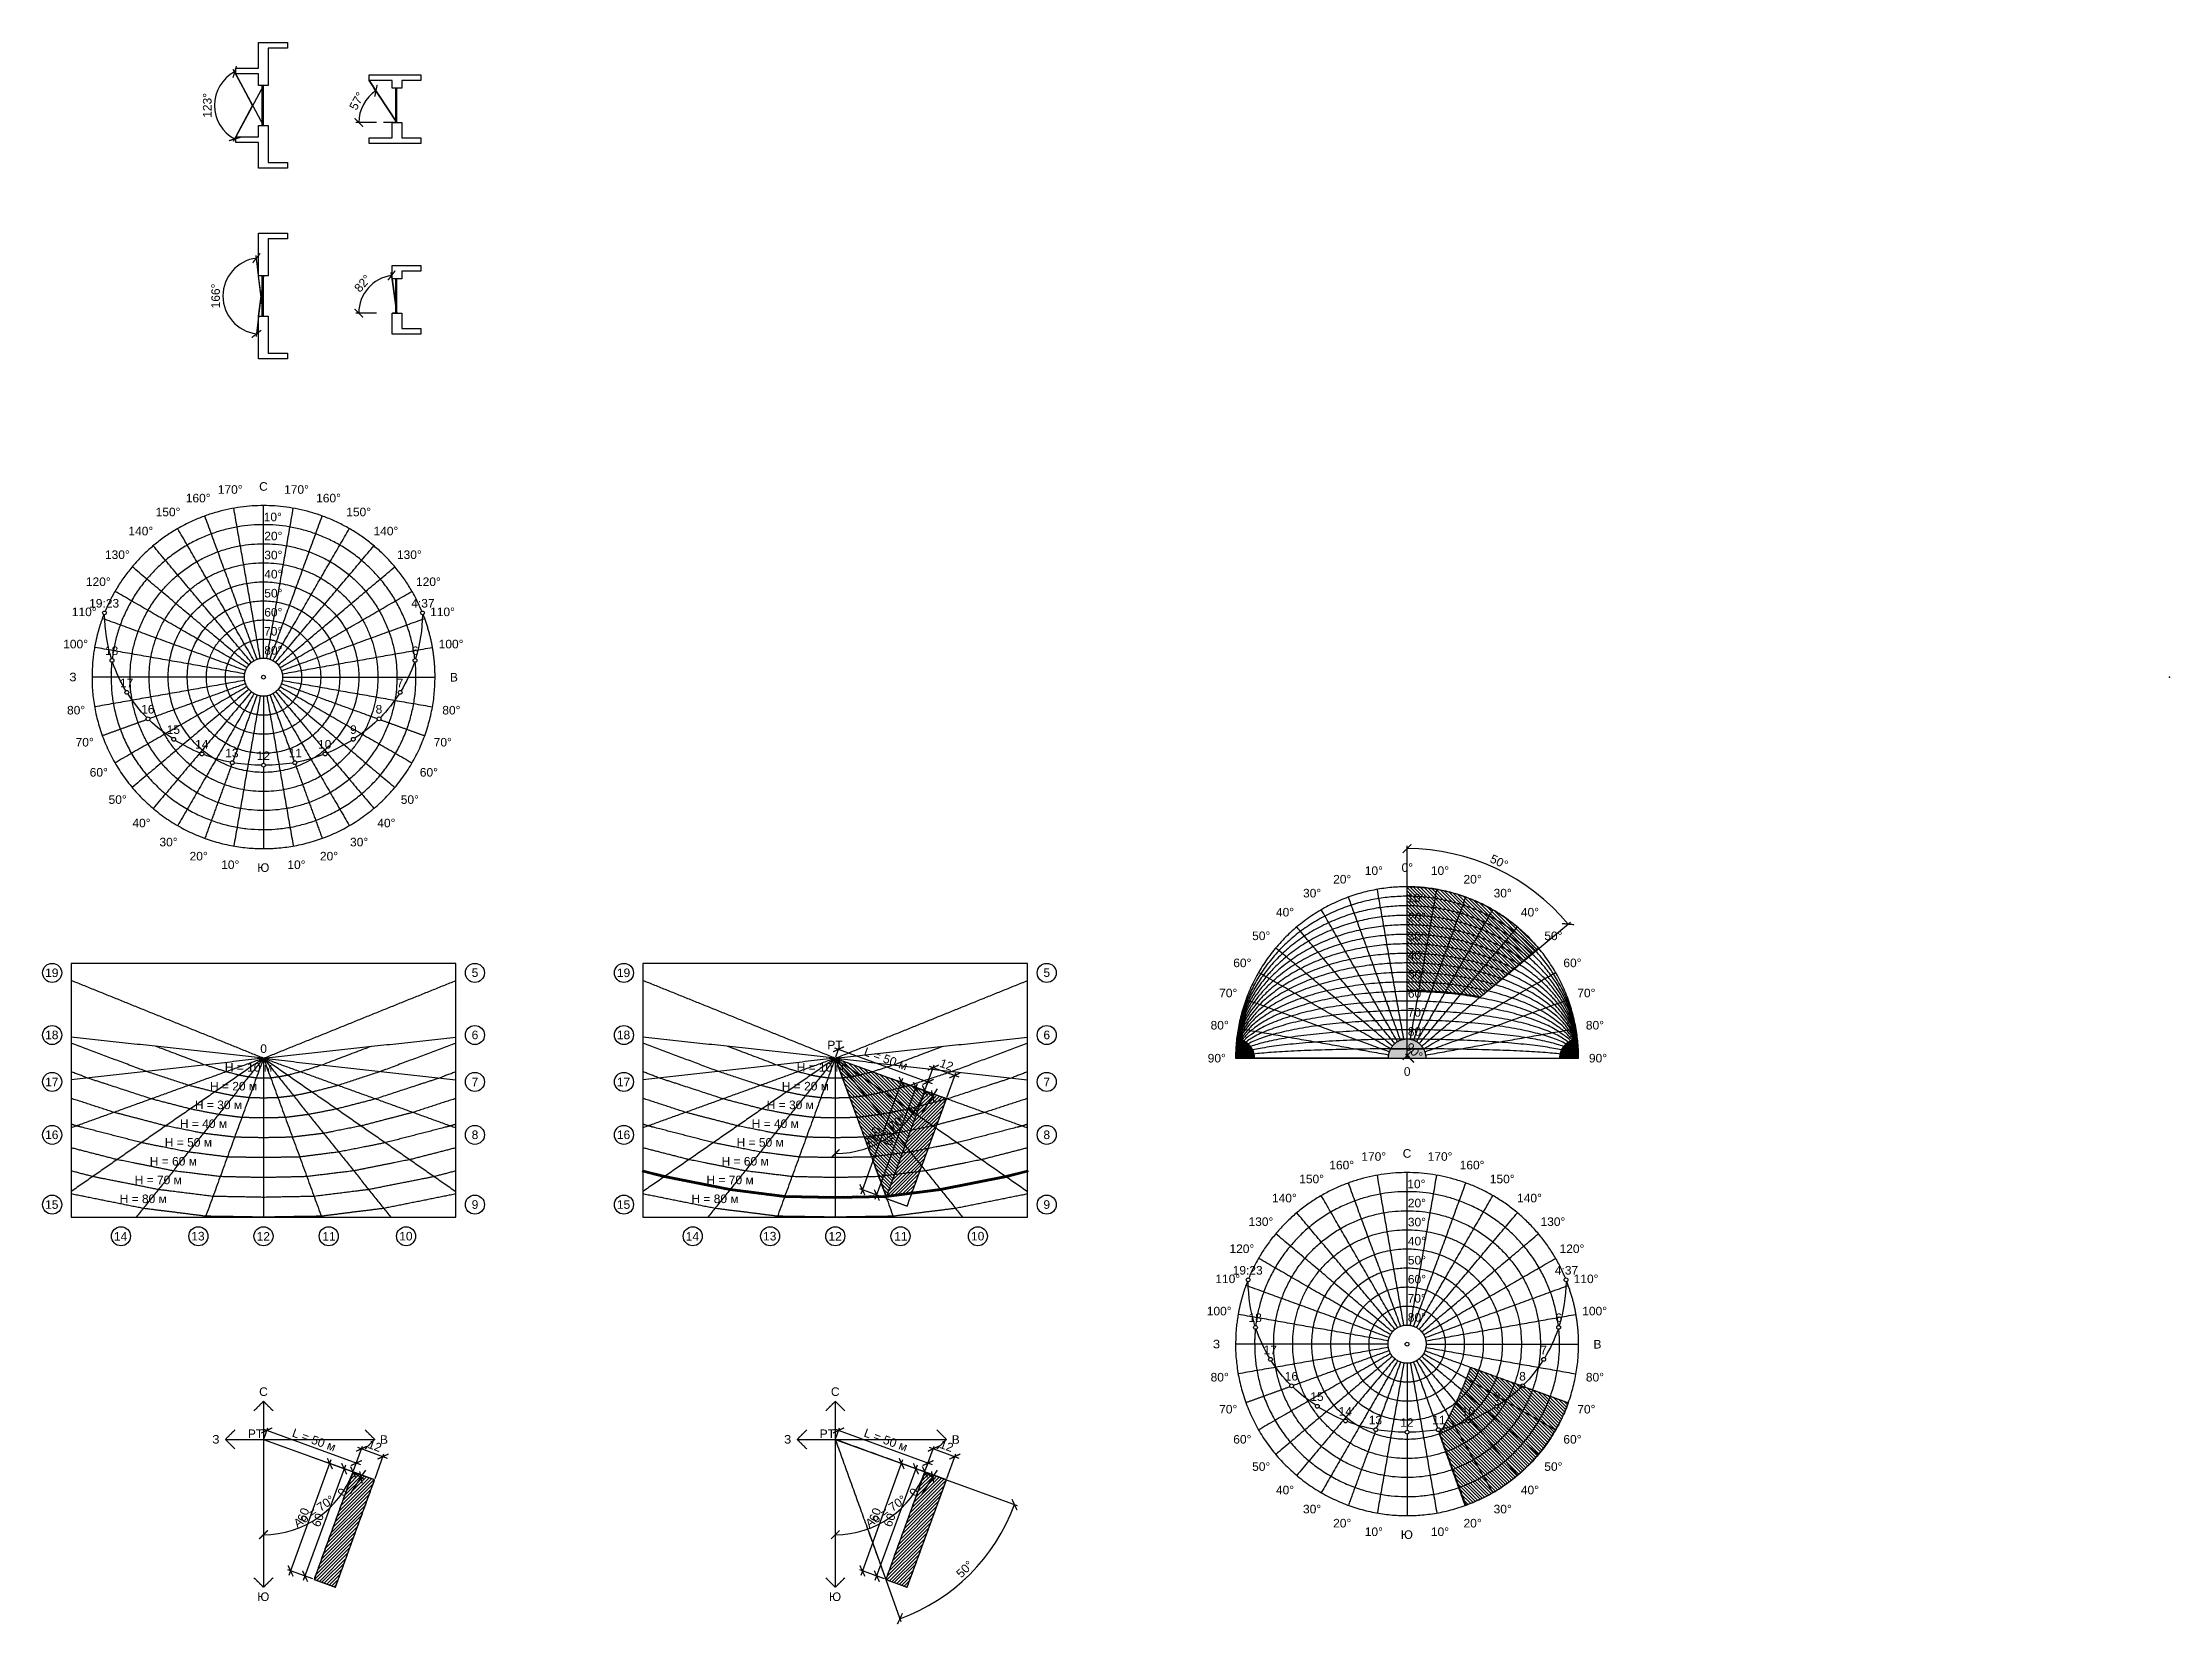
# Model space of a CAD drawing. Header units: metres. Extents: x -136 to 1605, y -2105 to 333.
# Drawn here: x -116 to 1000, y -497 to 333 of the extents above; entities that cross this region are included whole.
import ezdxf

# ---------------------------------------------------------------- set-up
doc = ezdxf.new("R2010")
doc.units = ezdxf.units.M
doc.layers.add('118', color=7, linetype='Continuous', true_color=0x000000)
doc.styles.add('Meters Architectural', font='arial.ttf')
doc.dimstyles.new('Meters Architectural', dxfattribs={"dimscale": 1.5, "dimtxt": 3, "dimasz": 3, "dimexe": 1, "dimexo": 0.5, "dimgap": 1, "dimtad": 1, "dimtoh": 1, "dimdec": 0, "dimzin": 1, "dimdsep": 46, "dimtxsty": 'Meters Architectural', "dimblk": 'ARCHTICK', "dimcen": 3, "dimdle": 1.5, "dimadec": 0, "dimazin": 1, "dimtfac": 1, "dimtdec": 4, "dimtix": 1, "dimtofl": 0, "dimtmove": 1, "dimatfit": 3, "dimldrblk": 'OPEN90', "dimfxl": 1, "dimtolj": 1, "dimtzin": 1, "dimarcsym": 0})
pattern_1 = [(45, (-9e-14, 2e-13), (-0.8838835, 0.8838835), [])]
pattern_2 = [(45, (0, 0), (-0.8838835, 0.8838835), [])]

msp = doc.modelspace()

# ---------------------------------------------------------------- texts
at = {"layer": '118', "char_height": 4.5, "attachment_point": 1, "style": 'Meters Architectural'}
for s, insert, width in [('170°', (-24, 100.7), 34.043), ('С', (-2.3, 102.3), 17.56), ('170°', (10.8, 100.7), 34.043), ('160°', (-40.8, 96.2), 34.043), ('160°', (27.6, 96.2), 34.043), ('140°', (-70.9, 78.9), 34.043), ('150°', (-56.6, 88.9), 34.043), ('10°', (0.1, 86.3), 27.098), ('150°', (43.4, 88.9), 34.043), ('140°', (57.7, 78.9), 34.043), ('20°', (0.4, 76.3), 27.098), ('130°', (-83.2, 66.5), 34.043), ('30°', (0.4, 66.3), 27.098), ('40°', (0.4, 56.3), 27.098), ('130°', (70, 66.5), 34.043), ('120°', (-93.2, 52.3), 34.043), ('50°', (0.4, 46.3), 27.098), ('120°', (80, 52.3), 34.043), ('110°', (-100.6, 36.5), 34.043), ('19:23', (-91.5, 41), 39.717), ('60°', (0.4, 36.3), 27.098), ('4:37', (77.5, 41), 32.772), ('110°', (87.4, 36.5), 34.043), ('70°', (0.3, 26.3), 27.098), ('100°', (-105.1, 19.6), 34.043), ('18', (-83.2, 16.1), 22.402), ('80°', (0.4, 16.3), 27.098), ('6', (77.8, 16.1), 15.408), ('100°', (91.9, 19.6), 34.043), ('З', (-101.9, 2.3), 16.092), ('В', (97.8, 2.2), 16.728), ('17', (-75.3, -0.8), 22.353), ('7', (69.9, -0.8), 15.408), ('80°', (-103.1, -15.1), 27.098), ('16', (-64.2, -14.6), 22.353), ('8', (58.8, -14.6), 15.457), ('80°', (93.8, -15.1), 27.098), ('70°', (-98.6, -31.9), 27.098), ('15', (-50.8, -25.3), 22.451), ('14', (-35.9, -33), 22.304), ('10', (28.6, -33), 22.353), ('9', (45.4, -25.3), 15.457), ('70°', (89.3, -31.9), 27.098), ('13', (-20.1, -37.6), 22.353), ('12', (-3.6, -39), 22.255), ('11', (13.2, -37.6), 20.641), ('60°', (-91.2, -47.7), 27.098), ('60°', (82, -47.7), 27.098), ('50°', (-81.3, -62), 27.098), ('50°', (72, -62), 27.098), ('40°', (-68.8, -74.3), 27.098), ('40°', (59.7, -74.3), 27.098), ('30°', (-54.6, -84.3), 27.098), ('30°', (45.4, -84.3), 27.098), ('20°', (-38.8, -91.7), 27.098), ('10°', (-22.2, -96.2), 27.098), ('Ю', (-3.3, -97.7), 21.033), ('10°', (12.5, -96.2), 27.098), ('20°', (29.6, -91.7), 27.098), ('10°', (577.8, -99.3), 27.098), ('0°', (597.1, -97.7), 20.152), ('10°', (612.5, -99.3), 27.098), ('30°', (545.4, -111.1), 27.098), ('20°', (561.2, -103.8), 27.098), ('20°', (629.6, -103.8), 27.098), ('30°', (645.4, -111.1), 27.098), ('40°', (531.2, -121.1), 27.098), ('10°', (600.1, -113.7), 27.098), ('40°', (659.7, -121.1), 27.098), ('50°', (518.7, -133.5), 27.098), ('30°', (600.4, -133.7), 27.098), ('20°', (600.4, -123.7), 27.098), ('50°', (672, -133.5), 27.098), ('40°', (600.4, -143.7), 27.098), ('19', (-114.6, -152.9), 22.402), ('5', (109.2, -152.8), 15.505), ('19', (185.4, -152.9), 22.402), ('5', (409.2, -152.8), 15.505), ('60°', (508.8, -147.7), 27.098), ('50°', (600.4, -153.7), 27.098), ('60°', (682, -147.7), 27.098), ('70°', (501.4, -163.5), 27.098), ('60°', (600.4, -163.7), 27.098), ('70°', (689.3, -163.5), 27.098), ('70°', (600.3, -173.7), 27.098), ('18', (-114.6, -185.5), 22.402), ('6', (109.2, -185.5), 15.408), ('18', (185.4, -185.5), 22.402), ('6', (409.2, -185.5), 15.408), ('80°', (496.9, -180.4), 27.098), ('80°', (600.4, -183.7), 27.098), ('80°', (693.8, -180.4), 27.098), ('0', (-1.7, -192.7), 15.408), ('РТ', (295.8, -190.8), 24.799), ('90°', (495.4, -197.7), 27.098), ('90°', (695.4, -197.7), 27.098), ('17', (-114.6, -210.2), 22.353), ('H = 10 м', (-20.3, -202.5), 57.473), ('7', (109.2, -210.2), 15.408), ('17', (185.4, -210.2), 22.353), ('H = 10 м', (279.7, -202.5), 57.473), ('7', (409.2, -210.2), 15.408), ('0', (598.3, -204.7), 15.408), ('H = 30 м', (-36, -222.2), 57.473), ('H = 20 м', (-28.1, -212.4), 57.473), ('H = 30 м', (264, -222.2), 57.473), ('H = 20 м', (271.9, -212.4), 57.473), ('H = 40 м', (-43.9, -232.1), 57.473), ('H = 40 м', (256.1, -232.1), 57.473), ('16', (-114.6, -237.9), 22.353), ('H = 50 м', (-51.8, -241.9), 57.473), ('8', (109.2, -237.9), 15.457), ('16', (185.4, -237.9), 22.353), ('H = 50 м', (248.2, -241.9), 57.473), ('8', (409.2, -237.9), 15.457), ('H = 60 м', (-59.7, -251.8), 57.473), ('H = 60 м', (240.3, -251.8), 57.473), ('160°', (559.2, -253.8), 34.043), ('170°', (576, -249.3), 34.043), ('С', (597.7, -247.7), 17.56), ('170°', (610.8, -249.3), 34.043), ('160°', (627.6, -253.8), 34.043), ('H = 70 м', (-67.6, -261.6), 57.473), ('H = 70 м', (232.4, -261.6), 57.473), ('150°', (543.4, -261.1), 34.043), ('10°', (600.1, -263.7), 27.098), ('150°', (643.4, -261.1), 34.043), ('15', (-114.6, -274.5), 22.451), ('H = 80 м', (-75.5, -271.5), 57.473), ('9', (109.2, -274.5), 15.457), ('15', (185.4, -274.5), 22.451), ('H = 80 м', (224.5, -271.5), 57.473), ('9', (409.2, -274.5), 15.457), ('140°', (529.1, -271.1), 34.043), ('20°', (600.4, -273.7), 27.098), ('140°', (657.7, -271.1), 34.043), ('130°', (516.8, -283.5), 34.043), ('30°', (600.4, -283.7), 27.098), ('130°', (670, -283.5), 34.043), ('14', (-78.5, -291.2), 22.304), ('13', (-37.9, -291.1), 22.353), ('12', (-3.6, -291.2), 22.255), ('11', (30.9, -291.2), 20.641), ('10', (71.2, -291.1), 22.353), ('14', (221.5, -291.2), 22.304), ('13', (262.1, -291.1), 22.353), ('12', (296.4, -291.2), 22.255), ('11', (330.9, -291.2), 20.641), ('10', (371.2, -291.1), 22.353), ('120°', (506.8, -297.7), 34.043), ('40°', (600.4, -293.7), 27.098), ('120°', (680, -297.7), 34.043), ('19:23', (508.5, -309), 39.717), ('50°', (600.4, -303.7), 27.098), ('4:37', (677.5, -309), 32.772), ('110°', (499.4, -313.5), 34.043), ('60°', (600.4, -313.7), 27.098), ('110°', (687.4, -313.5), 34.043), ('100°', (494.9, -330.4), 34.043), ('18', (516.8, -333.9), 22.402), ('80°', (600.4, -333.7), 27.098), ('70°', (600.3, -323.7), 27.098), ('6', (677.8, -333.9), 15.408), ('100°', (691.9, -330.4), 34.043), ('З', (498.1, -347.7), 16.092), ('17', (524.7, -350.8), 22.353), ('7', (669.9, -350.8), 15.408), ('В', (697.8, -347.8), 16.728), ('80°', (496.9, -365.1), 27.098), ('16', (535.8, -364.6), 22.353), ('8', (658.8, -364.6), 15.457), ('80°', (693.8, -365.1), 27.098), ('С', (-2.3, -372.7), 17.56), ('С', (297.7, -372.7), 17.56), ('15', (549.2, -375.3), 22.451), ('9', (645.4, -375.3), 15.457), ('70°', (501.4, -381.9), 27.098), ('14', (564.1, -383), 22.304), ('13', (579.9, -387.6), 22.353), ('12', (596.4, -388.9), 22.255), ('11', (613.2, -387.6), 20.641), ('10', (628.6, -383), 22.353), ('70°', (689.3, -381.9), 27.098), ('З', (-26.9, -397.7), 16.092), ('РТ', (-8.2, -394.8), 24.799), ('В', (61.1, -397.8), 16.728), ('З', (273.1, -397.7), 16.092), ('РТ', (291.8, -394.8), 24.799), ('В', (361.1, -397.8), 16.728), ('60°', (508.8, -397.7), 27.098), ('60°', (682, -397.7), 27.098), ('50°', (518.7, -412), 27.098), ('50°', (672, -412), 27.098), ('40°', (531.2, -424.3), 27.098), ('30°', (545.4, -434.3), 27.098), ('30°', (645.4, -434.3), 27.098), ('40°', (659.7, -424.3), 27.098), ('20°', (561.2, -441.7), 27.098), ('10°', (577.8, -446.2), 27.098), ('10°', (612.5, -446.2), 27.098), ('20°', (629.6, -441.7), 27.098), ('Ю', (596.7, -447.7), 21.033), ('Ю', (-3.3, -480.3), 21.033), ('Ю', (296.7, -480.3), 21.033)]:
    msp.add_mtext(s, dxfattribs=dict(at, insert=insert, width=width))

# ---------------------------------------------------------------- blocks, each defined once
blk = doc.blocks.new('_ArchTick')
at = {"color": 0, "linetype": 'ByBlock', "const_width": 0.15}
blk.add_lwpolyline([(-0.5, -0.5), (0.5, 0.5)], dxfattribs=at)
blk = doc.blocks.new('*D3')
at = {"layer": '118', "color": 0, "lineweight": -2}
for p, q in [((-0.4, -394.5), (50.8, -413.2)), ((0.3, -399.3), (2.2, -393.9)), ((47.2, -416.4), (49.2, -411))]:
    blk.add_line(p, q, dxfattribs=at)
at = {"layer": 'Defpoints', "color": 0}
for p in [(0, -400), (48.7, -412.4), (47, -417.1)]:
    blk.add_point(p, dxfattribs=at)
at = {"layer": '118', "color": 0, "lineweight": -2, "xscale": 4.5, "yscale": 4.5, "zscale": 4.5}
for p, rotation in [((1.7, -395.3), 160), ((48.7, -412.4), 340)]:
    blk.add_blockref('_ArchTick', p, dxfattribs=dict(at, rotation=rotation))
at = {"layer": '118', "color": 0, "insert": (26.5, -400.3), "char_height": 4.5, "attachment_point": 5, "rotation": 340, "style": 'Meters Architectural'}
blk.add_mtext('\\A1;L = 50 м', dxfattribs=at)
blk = doc.blocks.new('*D4')
at = {"layer": '118', "color": 0, "lineweight": -2}
for p, q in [((299.6, -194.5), (350.8, -213.2)), ((300.3, -199.3), (302.2, -193.9)), ((347.2, -216.4), (349.2, -211))]:
    blk.add_line(p, q, dxfattribs=at)
at = {"layer": 'Defpoints', "color": 0}
for p in [(300, -200), (347, -217.1), (348.7, -212.4)]:
    blk.add_point(p, dxfattribs=at)
at = {"layer": '118', "color": 0, "lineweight": -2, "xscale": 4.5, "yscale": 4.5, "zscale": 4.5}
for p, rotation in [((301.7, -195.3), 160), ((348.7, -212.4), 340)]:
    blk.add_blockref('_ArchTick', p, dxfattribs=dict(at, rotation=rotation))
at = {"layer": '118', "color": 0, "insert": (326.5, -200.3), "char_height": 4.5, "attachment_point": 5, "rotation": 340, "style": 'Meters Architectural'}
blk.add_mtext('\\A1;L = 50 м', dxfattribs=at)
blk = doc.blocks.new('*D5')
at = {"layer": '118', "color": 0, "lineweight": -2}
for p, q in [((299.6, -394.5), (350.8, -413.2)), ((300.3, -399.3), (302.2, -393.9)), ((347.2, -416.4), (349.2, -411))]:
    blk.add_line(p, q, dxfattribs=at)
at = {"layer": 'Defpoints', "color": 0}
for p in [(300, -400), (348.7, -412.4), (347, -417.1)]:
    blk.add_point(p, dxfattribs=at)
at = {"layer": '118', "color": 0, "lineweight": -2, "xscale": 4.5, "yscale": 4.5, "zscale": 4.5}
for p, rotation in [((301.7, -395.3), 160), ((348.7, -412.4), 340)]:
    blk.add_blockref('_ArchTick', p, dxfattribs=dict(at, rotation=rotation))
at = {"layer": '118', "color": 0, "insert": (326.5, -400.3), "char_height": 4.5, "attachment_point": 5, "rotation": 340, "style": 'Meters Architectural'}
blk.add_mtext('\\A1;L = 50 м', dxfattribs=at)
blk = doc.blocks.new('*D8')
at = {"layer": '118', "color": 0, "lineweight": -2}
for p, q in [((21, -473.9), (43.1, -413.3)), ((46.3, -416.8), (40.9, -414.9)), ((25.8, -473.2), (20.4, -471.3))]:
    blk.add_line(p, q, dxfattribs=at)
at = {"layer": 'Defpoints', "color": 0}
for p in [(42.3, -415.4), (47, -417.1), (26.5, -473.5)]:
    blk.add_point(p, dxfattribs=at)
at = {"layer": '118', "color": 0, "lineweight": -2, "xscale": 4.5, "yscale": 4.5, "zscale": 4.5}
for p, rotation in [((42.3, -415.4), 70), ((21.8, -471.8), 250)]:
    blk.add_blockref('_ArchTick', p, dxfattribs=dict(at, rotation=rotation))
at = {"layer": '118', "color": 0, "insert": (28.5, -442.3), "char_height": 4.5, "attachment_point": 5, "rotation": 70, "style": 'Meters Architectural'}
blk.add_mtext('\\A1;60', dxfattribs=at)
blk = doc.blocks.new('*D9')
at = {"layer": '118', "color": 0, "lineweight": -2}
for p, q in [((51.1, -419.9), (45.4, -428.6)), ((47.6, -417.5), (52.4, -420.7)), ((47.6, -417.5), (52.4, -420.7)), ((51.1, -419.9), (53.6, -416.1))]:
    blk.add_line(p, q, dxfattribs=at)
at = {"layer": 'Defpoints', "color": 0}
for p in [(47, -417.1), (47, -417.1), (51.1, -419.9)]:
    blk.add_point(p, dxfattribs=at)
at = {"layer": '118', "color": 0, "lineweight": -2, "xscale": 4.5, "yscale": 4.5, "zscale": 4.5}
for rotation in [236.3099324740203, 56.30993247402022]:
    blk.add_blockref('_ArchTick', (51.1, -419.9), dxfattribs=dict(at, rotation=rotation))
at = {"layer": '118', "color": 0, "insert": (41.3, -427.7), "char_height": 4.5, "attachment_point": 5, "rotation": 56.3099, "style": 'Meters Architectural'}
blk.add_mtext('\\A1;0', dxfattribs=at)
blk = doc.blocks.new('*D10')
at = {"layer": '118', "color": 0, "lineweight": -2}
for p, q in [((13.5, -471.2), (35.5, -410.5)), ((46.3, -416.8), (33.4, -412.1)), ((25.8, -473.2), (12.8, -468.5))]:
    blk.add_line(p, q, dxfattribs=at)
at = {"layer": 'Defpoints', "color": 0}
for p in [(34.8, -412.7), (47, -417.1), (26.5, -473.5)]:
    blk.add_point(p, dxfattribs=at)
at = {"layer": '118', "color": 0, "lineweight": -2, "xscale": 4.5, "yscale": 4.5, "zscale": 4.5}
for p, rotation in [((34.8, -412.7), 70), ((14.2, -469), 250)]:
    blk.add_blockref('_ArchTick', p, dxfattribs=dict(at, rotation=rotation))
at = {"layer": '118', "color": 0, "insert": (20.9, -439.5), "char_height": 4.5, "attachment_point": 5, "rotation": 70, "style": 'Meters Architectural'}
blk.add_mtext('\\A1;60', dxfattribs=at)
blk = doc.blocks.new('*D11')
at = {"layer": '118', "color": 0, "lineweight": -2}
for p, q in [((47.2, -416.4), (51.9, -403.5)), ((49.3, -404.1), (64.8, -409.8)), ((58.5, -420.5), (63.2, -407.6))]:
    blk.add_line(p, q, dxfattribs=at)
at = {"layer": 'Defpoints', "color": 0}
for p in [(62.7, -409), (47, -417.1), (58.3, -421.2)]:
    blk.add_point(p, dxfattribs=at)
at = {"layer": '118', "color": 0, "lineweight": -2, "xscale": 4.5, "yscale": 4.5, "zscale": 4.5}
for p, rotation in [((51.4, -404.9), 160), ((62.7, -409), 340)]:
    blk.add_blockref('_ArchTick', p, dxfattribs=dict(at, rotation=rotation))
at = {"layer": '118', "color": 0, "insert": (58.4, -403.4), "char_height": 4.5, "attachment_point": 5, "rotation": 340, "style": 'Meters Architectural'}
blk.add_mtext('\\A1;12', dxfattribs=at)
blk = doc.blocks.new('*D12')
at = {"layer": '118', "color": 0, "lineweight": -2}
for p, q in [((321, -273.9), (343.1, -213.3)), ((346.3, -216.8), (340.9, -214.9)), ((325.8, -273.2), (320.4, -271.3))]:
    blk.add_line(p, q, dxfattribs=at)
at = {"layer": 'Defpoints', "color": 0}
for p in [(342.3, -215.4), (347, -217.1), (326.5, -273.5)]:
    blk.add_point(p, dxfattribs=at)
at = {"layer": '118', "color": 0, "lineweight": -2, "xscale": 4.5, "yscale": 4.5, "zscale": 4.5}
for p, rotation in [((342.3, -215.4), 70.00000000000003), ((321.8, -271.8), 250)]:
    blk.add_blockref('_ArchTick', p, dxfattribs=dict(at, rotation=rotation))
at = {"layer": '118', "color": 0, "insert": (328.5, -242.3), "char_height": 4.5, "attachment_point": 5, "rotation": 70, "style": 'Meters Architectural'}
blk.add_mtext('\\A1;60', dxfattribs=at)
blk = doc.blocks.new('*D13')
at = {"layer": '118', "color": 0, "lineweight": -2}
for p, q in [((351.1, -219.9), (345.4, -228.6)), ((347.6, -217.5), (352.4, -220.7)), ((347.6, -217.5), (352.4, -220.7)), ((351.1, -219.9), (353.6, -216.1))]:
    blk.add_line(p, q, dxfattribs=at)
at = {"layer": 'Defpoints', "color": 0}
for p in [(347, -217.1), (347, -217.1), (351.1, -219.9)]:
    blk.add_point(p, dxfattribs=at)
at = {"layer": '118', "color": 0, "lineweight": -2, "xscale": 4.5, "yscale": 4.5, "zscale": 4.5}
for rotation in [236.3099324740203, 56.30993247402022]:
    blk.add_blockref('_ArchTick', (351.1, -219.9), dxfattribs=dict(at, rotation=rotation))
at = {"layer": '118', "color": 0, "insert": (341.3, -227.7), "char_height": 4.5, "attachment_point": 5, "rotation": 56.3099, "style": 'Meters Architectural'}
blk.add_mtext('\\A1;0', dxfattribs=at)
blk = doc.blocks.new('*D14')
at = {"layer": '118', "color": 0, "lineweight": -2}
for p, q in [((313.5, -271.2), (335.5, -210.5)), ((346.3, -216.8), (333.4, -212.1)), ((325.8, -273.2), (312.8, -268.5))]:
    blk.add_line(p, q, dxfattribs=at)
at = {"layer": 'Defpoints', "color": 0}
for p in [(334.8, -212.7), (347, -217.1), (326.5, -273.5)]:
    blk.add_point(p, dxfattribs=at)
at = {"layer": '118', "color": 0, "lineweight": -2, "xscale": 4.5, "yscale": 4.5, "zscale": 4.5}
for p, rotation in [((334.8, -212.7), 70.00000000000003), ((314.2, -269), 250)]:
    blk.add_blockref('_ArchTick', p, dxfattribs=dict(at, rotation=rotation))
at = {"layer": '118', "color": 0, "insert": (320.9, -239.5), "char_height": 4.5, "attachment_point": 5, "rotation": 70, "style": 'Meters Architectural'}
blk.add_mtext('\\A1;60', dxfattribs=at)
blk = doc.blocks.new('*D15')
at = {"layer": '118', "color": 0, "lineweight": -2}
for p, q in [((347.2, -216.4), (351.9, -203.5)), ((349.3, -204.1), (364.8, -209.8)), ((358.5, -220.5), (363.2, -207.6))]:
    blk.add_line(p, q, dxfattribs=at)
at = {"layer": 'Defpoints', "color": 0}
for p in [(362.7, -209), (347, -217.1), (358.3, -221.2)]:
    blk.add_point(p, dxfattribs=at)
at = {"layer": '118', "color": 0, "lineweight": -2, "xscale": 4.5, "yscale": 4.5, "zscale": 4.5}
for p, rotation in [((351.4, -204.9), 160), ((362.7, -209), 340)]:
    blk.add_blockref('_ArchTick', p, dxfattribs=dict(at, rotation=rotation))
at = {"layer": '118', "color": 0, "insert": (358.4, -203.4), "char_height": 4.5, "attachment_point": 5, "rotation": 340, "style": 'Meters Architectural'}
blk.add_mtext('\\A1;12', dxfattribs=at)
blk = doc.blocks.new('*D16')
at = {"layer": '118', "color": 0, "lineweight": -2}
for p, q in [((347.7, -417.4), (395.4, -434.7)), ((317.2, -447.7), (334.4, -495.5))]:
    blk.add_line(p, q, dxfattribs=at)
blk.add_arc((300, -400), 100, 289.8056, 340, dxfattribs=at)
at = {"layer": 'Defpoints', "color": 0}
for p in [(300, -400), (300, -400), (347, -417.1), (316.9, -447), (359.5, -480.3)]:
    blk.add_point(p, dxfattribs=at)
at = {"layer": '118', "color": 0, "lineweight": -2, "xscale": 4.5, "yscale": 4.5, "zscale": 4.5}
for p, rotation in [((394, -434.2), 69.99999999999997), ((333.9, -494.1), 199.8055710922652)]:
    blk.add_blockref('_ArchTick', p, dxfattribs=dict(at, rotation=rotation))
at = {"layer": '118', "color": 0, "insert": (367.9, -468.1), "char_height": 4.5, "attachment_point": 5, "rotation": 44.9028, "style": 'Meters Architectural'}
blk.add_mtext('\\A1;50%%d', dxfattribs=at)
blk = doc.blocks.new('_Open90')
at = {"color": 0, "linetype": 'ByBlock', "lineweight": -2}
for p, q in [((0, 0), (-1, 0)), ((-0.5, 0.5), (0, 0)), ((0, 0), (-0.5, -0.5))]:
    blk.add_line(p, q, dxfattribs=at)
blk = doc.blocks.new('*D17')
at = {"layer": '118', "color": 0, "lineweight": -2}
for p, q in [((321, -473.9), (343.1, -413.3)), ((346.3, -416.8), (340.9, -414.9)), ((325.8, -473.2), (320.4, -471.3))]:
    blk.add_line(p, q, dxfattribs=at)
at = {"layer": 'Defpoints', "color": 0}
for p in [(342.3, -415.4), (347, -417.1), (326.5, -473.5)]:
    blk.add_point(p, dxfattribs=at)
at = {"layer": '118', "color": 0, "lineweight": -2, "xscale": 4.5, "yscale": 4.5, "zscale": 4.5}
for p, rotation in [((342.3, -415.4), 70.00000000000003), ((321.8, -471.8), 250)]:
    blk.add_blockref('_ArchTick', p, dxfattribs=dict(at, rotation=rotation))
at = {"layer": '118', "color": 0, "insert": (328.5, -442.3), "char_height": 4.5, "attachment_point": 5, "rotation": 70, "style": 'Meters Architectural'}
blk.add_mtext('\\A1;60', dxfattribs=at)
blk = doc.blocks.new('*D18')
at = {"layer": '118', "color": 0, "lineweight": -2}
for p, q in [((351.1, -419.9), (345.4, -428.6)), ((347.6, -417.5), (352.4, -420.7)), ((347.6, -417.5), (352.4, -420.7)), ((351.1, -419.9), (353.6, -416.1))]:
    blk.add_line(p, q, dxfattribs=at)
at = {"layer": 'Defpoints', "color": 0}
for p in [(347, -417.1), (347, -417.1), (351.1, -419.9)]:
    blk.add_point(p, dxfattribs=at)
at = {"layer": '118', "color": 0, "lineweight": -2, "xscale": 4.5, "yscale": 4.5, "zscale": 4.5}
for rotation in [236.3099324740203, 56.30993247402022]:
    blk.add_blockref('_ArchTick', (351.1, -419.9), dxfattribs=dict(at, rotation=rotation))
at = {"layer": '118', "color": 0, "insert": (341.3, -427.7), "char_height": 4.5, "attachment_point": 5, "rotation": 56.3099, "style": 'Meters Architectural'}
blk.add_mtext('\\A1;0', dxfattribs=at)
blk = doc.blocks.new('*D19')
at = {"layer": '118', "color": 0, "lineweight": -2}
for p, q in [((313.5, -471.2), (335.5, -410.5)), ((346.3, -416.8), (333.4, -412.1)), ((325.8, -473.2), (312.8, -468.5))]:
    blk.add_line(p, q, dxfattribs=at)
at = {"layer": 'Defpoints', "color": 0}
for p in [(334.8, -412.7), (347, -417.1), (326.5, -473.5)]:
    blk.add_point(p, dxfattribs=at)
at = {"layer": '118', "color": 0, "lineweight": -2, "xscale": 4.5, "yscale": 4.5, "zscale": 4.5}
for p, rotation in [((334.8, -412.7), 70.00000000000003), ((314.2, -469), 250)]:
    blk.add_blockref('_ArchTick', p, dxfattribs=dict(at, rotation=rotation))
at = {"layer": '118', "color": 0, "insert": (320.9, -439.5), "char_height": 4.5, "attachment_point": 5, "rotation": 70, "style": 'Meters Architectural'}
blk.add_mtext('\\A1;60', dxfattribs=at)
blk = doc.blocks.new('*D20')
at = {"layer": '118', "color": 0, "lineweight": -2}
for p, q in [((347.2, -416.4), (351.9, -403.5)), ((349.3, -404.1), (364.8, -409.8)), ((358.5, -420.5), (363.2, -407.6))]:
    blk.add_line(p, q, dxfattribs=at)
at = {"layer": 'Defpoints', "color": 0}
for p in [(362.7, -409), (347, -417.1), (358.3, -421.2)]:
    blk.add_point(p, dxfattribs=at)
at = {"layer": '118', "color": 0, "lineweight": -2, "xscale": 4.5, "yscale": 4.5, "zscale": 4.5}
for p, rotation in [((351.4, -404.9), 160), ((362.7, -409), 340)]:
    blk.add_blockref('_ArchTick', p, dxfattribs=dict(at, rotation=rotation))
at = {"layer": '118', "color": 0, "insert": (358.4, -403.4), "char_height": 4.5, "attachment_point": 5, "rotation": 340, "style": 'Meters Architectural'}
blk.add_mtext('\\A1;12', dxfattribs=at)
blk = doc.blocks.new('*D21')
at = {"layer": '118', "color": 0, "lineweight": -2}
for p, q in [((600, -199.2), (600, -197.1)), ((600.8, -200), (602.9, -200))]:
    blk.add_line(p, q, dxfattribs=at)
blk.add_arc((600, -200), 1.41, 0, 90, dxfattribs=at)
at = {"layer": 'Defpoints', "color": 0}
for p in [(598.6, -200), (600, -200), (600, -200), (601.2, -199.3), (600, -201.4)]:
    blk.add_point(p, dxfattribs=at)
at = {"layer": '118', "color": 0, "lineweight": -2, "xscale": 4.5, "yscale": 4.5, "zscale": 4.5}
for p, rotation in [((600, -198.6), 180), ((601.4, -200), 270)]:
    blk.add_blockref('_ArchTick', p, dxfattribs=dict(at, rotation=rotation))
at = {"layer": '118', "color": 0, "insert": (603.7, -196.3), "char_height": 4.5, "attachment_point": 5, "rotation": 315, "style": 'Meters Architectural'}
blk.add_mtext('\\A1;90%%d', dxfattribs=at)
blk = doc.blocks.new('*D22')
at = {"layer": '118', "color": 0, "lineweight": -2}
for p, q in [((600, -144.2), (600, -88.5)), ((642.8, -164.3), (685.7, -128.6))]:
    blk.add_line(p, q, dxfattribs=at)
blk.add_arc((600, -200), 110, 39.8056, 90, dxfattribs=at)
at = {"layer": 'Defpoints', "color": 0}
for p in [(660.7, -108.2), (600, -145), (642.3, -164.8), (600, -200), (600, -200)]:
    blk.add_point(p, dxfattribs=at)
at = {"layer": '118', "color": 0, "lineweight": -2, "xscale": 4.5, "yscale": 4.5, "zscale": 4.5}
for p, rotation in [((600, -90), 179.9999999999999), ((684.5, -129.6), 309.8055710922652)]:
    blk.add_blockref('_ArchTick', p, dxfattribs=dict(at, rotation=rotation))
at = {"layer": '118', "color": 0, "insert": (648.3, -96.9), "char_height": 4.5, "attachment_point": 5, "rotation": 334.9028, "style": 'Meters Architectural'}
blk.add_mtext('\\A1;50%%d', dxfattribs=at)
blk = doc.blocks.new('*D27')
at = {"layer": '118', "color": 0, "lineweight": -2}
for p, q in [((64.1, 300), (58.1, 308.9)), ((59.2, 291), (48.5, 291))]:
    blk.add_line(p, q, dxfattribs=at)
blk.add_arc((70, 291), 20, 123.4792, 180, dxfattribs=at)
at = {"layer": 'Defpoints', "color": 0}
for p in [(54.2, 303.2), (60, 291), (64.5, 299.3), (70, 291), (70, 291)]:
    blk.add_point(p, dxfattribs=at)
at = {"layer": '118', "color": 0, "lineweight": -2, "xscale": 4.5, "yscale": 4.5, "zscale": 4.5}
for p, rotation in [((59, 307.7), 33.47920073008607), ((50, 291), 270)]:
    blk.add_blockref('_ArchTick', p, dxfattribs=dict(at, rotation=rotation))
at = {"layer": '118', "color": 0, "insert": (49, 302.3), "char_height": 4.5, "attachment_point": 5, "rotation": 61.7396, "style": 'Meters Architectural'}
blk.add_mtext('\\A1;57%%d', dxfattribs=at)
blk = doc.blocks.new('*D28')
at = {"layer": '118', "color": 0, "lineweight": -2}
for p, q in [((68.5, 201.6), (67, 212.3)), ((59.2, 191), (48.5, 191))]:
    blk.add_line(p, q, dxfattribs=at)
blk.add_arc((70, 191), 20, 98.0632, 180, dxfattribs=at)
at = {"layer": 'Defpoints', "color": 0}
for p in [(58.4, 207.3), (68.6, 200.9), (60, 191), (70, 191), (70, 191)]:
    blk.add_point(p, dxfattribs=at)
at = {"layer": '118', "color": 0, "lineweight": -2, "xscale": 4.5, "yscale": 4.5, "zscale": 4.5}
for p, rotation in [((67.2, 210.8), 8.06324616569725), ((50, 191), 270)]:
    blk.add_blockref('_ArchTick', p, dxfattribs=dict(at, rotation=rotation))
at = {"layer": '118', "color": 0, "insert": (52, 206.6), "char_height": 4.5, "attachment_point": 5, "rotation": 49.0316, "style": 'Meters Architectural'}
blk.add_mtext('\\A1;82%%d', dxfattribs=at)
blk = doc.blocks.new('*D29')
at = {"layer": '118', "color": 0, "lineweight": -2}
for p, q in [((-10.8, 309.5), (-15.9, 318.9)), ((-10.8, 290.5), (-15.9, 281.1))]:
    blk.add_line(p, q, dxfattribs=at)
blk.add_arc((-5.7, 300), 20, 118.3197, 241.6803, dxfattribs=at)
at = {"layer": 'Defpoints', "color": 0}
for p in [(-24.4, 307), (-10.4, 308.8), (-10.4, 291.2), (-5.7, 300), (-5.7, 300)]:
    blk.add_point(p, dxfattribs=at)
at = {"layer": '118', "color": 0, "lineweight": -2, "xscale": 4.5, "yscale": 4.5, "zscale": 4.5}
for p, rotation in [((-15.1, 317.6), 28.31973416197105), ((-15.1, 282.4), 331.680265838029)]:
    blk.add_blockref('_ArchTick', p, dxfattribs=dict(at, rotation=rotation))
at = {"layer": '118', "color": 0, "insert": (-29.5, 300), "char_height": 4.5, "attachment_point": 5, "rotation": 90, "style": 'Meters Architectural'}
blk.add_mtext('\\A1;123%%d', dxfattribs=at)
blk = doc.blocks.new('*D30')
at = {"layer": '118', "color": 0, "lineweight": -2}
for p, q in [((-2.6, 210.7), (-3.9, 221.3)), ((-2.6, 189.3), (-3.9, 178.7))]:
    blk.add_line(p, q, dxfattribs=at)
blk.add_arc((-1.3, 200), 20, 96.9234, 263.0766, dxfattribs=at)
at = {"layer": 'Defpoints', "color": 0}
for p in [(-19, 209.3), (-2.5, 209.9), (-2.5, 190.1), (-1.3, 200), (-1.3, 200)]:
    blk.add_point(p, dxfattribs=at)
at = {"layer": '118', "color": 0, "lineweight": -2, "xscale": 4.5, "yscale": 4.5, "zscale": 4.5}
for p, rotation in [((-3.7, 219.9), 6.923448914810548), ((-3.7, 180.1), 353.0765510851895)]:
    blk.add_blockref('_ArchTick', p, dxfattribs=dict(at, rotation=rotation))
at = {"layer": '118', "color": 0, "insert": (-25.1, 200), "char_height": 4.5, "attachment_point": 5, "rotation": 90, "style": 'Meters Architectural'}
blk.add_mtext('\\A1;166%%d', dxfattribs=at)
blk = doc.blocks.new('*D42')
at = {"layer": '118', "color": 0, "lineweight": -2}
for p, q in [((24.2, -408.8), (48.4, -417.6)), ((0, -425.8), (0, -451.5))]:
    blk.add_line(p, q, dxfattribs=at)
blk.add_arc((0, -400), 50, 270, 340, dxfattribs=at)
at = {"layer": 'Defpoints', "color": 0}
for p in [(0, -400), (0, -400), (23.5, -408.6), (0, -425), (19.8, -445.9)]:
    blk.add_point(p, dxfattribs=at)
at = {"layer": '118', "color": 0, "lineweight": -2, "xscale": 4.5, "yscale": 4.5, "zscale": 4.5}
for p, rotation in [((47, -417.1), 70.0000000000001), ((0, -450), 180)]:
    blk.add_blockref('_ArchTick', p, dxfattribs=dict(at, rotation=rotation))
at = {"layer": '118', "color": 0, "insert": (26.5, -437.8), "char_height": 4.5, "attachment_point": 5, "rotation": 35, "style": 'Meters Architectural'}
blk.add_mtext('Aо = 70°', dxfattribs=at)
blk = doc.blocks.new('*D43')
at = {"layer": '118', "color": 0, "lineweight": -2}
for p, q in [((324.2, -208.8), (348.4, -217.6)), ((300, -225.8), (300, -251.5))]:
    blk.add_line(p, q, dxfattribs=at)
blk.add_arc((300, -200), 50, 270, 340, dxfattribs=at)
at = {"layer": 'Defpoints', "color": 0}
for p in [(300, -200), (300, -200), (323.5, -208.6), (300, -225), (319.8, -245.9)]:
    blk.add_point(p, dxfattribs=at)
at = {"layer": '118', "color": 0, "lineweight": -2, "xscale": 4.5, "yscale": 4.5, "zscale": 4.5}
for p, rotation in [((347, -217.1), 69.99999999999997), ((300, -250), 180)]:
    blk.add_blockref('_ArchTick', p, dxfattribs=dict(at, rotation=rotation))
at = {"layer": '118', "color": 0, "insert": (326.5, -237.8), "char_height": 4.5, "attachment_point": 5, "rotation": 35, "style": 'Meters Architectural'}
blk.add_mtext('Aо = 70°', dxfattribs=at)
blk = doc.blocks.new('*D44')
at = {"layer": '118', "color": 0, "lineweight": -2}
for p, q in [((324.2, -408.8), (348.4, -417.6)), ((300, -425.8), (300, -451.5))]:
    blk.add_line(p, q, dxfattribs=at)
blk.add_arc((300, -400), 50, 270, 340, dxfattribs=at)
at = {"layer": 'Defpoints', "color": 0}
for p in [(300, -400), (300, -400), (323.5, -408.6), (300, -425), (319.8, -445.9)]:
    blk.add_point(p, dxfattribs=at)
at = {"layer": '118', "color": 0, "lineweight": -2, "xscale": 4.5, "yscale": 4.5, "zscale": 4.5}
for p, rotation in [((347, -417.1), 70.0000000000001), ((300, -450), 180)]:
    blk.add_blockref('_ArchTick', p, dxfattribs=dict(at, rotation=rotation))
at = {"layer": '118', "color": 0, "insert": (326.5, -437.8), "char_height": 4.5, "attachment_point": 5, "rotation": 35, "style": 'Meters Architectural'}
blk.add_mtext('Aо = 70°', dxfattribs=at)

# ---------------------------------------------------------------- dimensions: what is measured, and where the dimension line sits
at = {"layer": '118'}
for base, line1, line2, picture, middle in [((-24.3844, 307.0238), ((-10.4022, 291.1969), (-5.6583, 300)), ((-5.6583, 300), (-10.4022, 308.8031)), '*D29', (-29.4556, 300)), ((54.1714, 303.2252), ((64.4837, 299.3409), (70, 291)), ((70, 291), (60, 291)), '*D27', (49.0472, 302.2632)), ((-19, 209.3), ((-2.5, 190.1), (-1.3, 200)), ((-1.3, 200), (-2.5, 209.9)), '*D30', (-25.1, 200)), ((58.4, 207.3), ((68.6, 200.9), (70, 191)), ((70, 191), (60, 191)), '*D28', (52, 206.6)), ((660.7, -108.2), ((642.3, -164.8), (600, -200)), ((600, -200), (600, -145)), '*D22', (648.3, -96.9)), ((601.2, -199.3), ((600, -200), (598.6, -200)), ((600, -201.4), (600, -200)), '*D21', (603.7, -196.3)), ((359.5, -480.3), ((316.9, -447), (300, -400)), ((300, -400), (347, -417.1)), '*D16', (367.9, -468.1))]:
    dim = msp.add_angular_dim_2l(base=base, line1=line1, line2=line2, dimstyle='Meters Architectural', override={"dimtad": 1, "dimtxsty": 'Meters Architectural', "dimblk": 'ArchTick', "dimsah": 0}, dxfattribs=at)
    dim.commit()
    dim.dimension.update_dxf_attribs({"geometry": picture, "text_midpoint": middle})
for base, p1, p2, picture, middle in [((348.7, -212.4), (300, -200), (347, -217.1), '*D4', (326.5, -200.3)), ((48.7, -412.4), (0, -400), (47, -417.1), '*D3', (26.5, -400.3)), ((348.7, -412.4), (300, -400), (347, -417.1), '*D5', (326.5, -400.3))]:
    dim = msp.add_linear_dim(base=base, p1=p1, p2=p2, angle=340, text='L = 50 м', dimstyle='Meters Architectural', override={"dimscale": 1.5, "dimtxt": 3, "dimasz": 3, "dimexe": 1, "dimexo": 0.5, "dimgap": 1, "dimtad": 1, "dimtih": 0, "dimtoh": 0, "dimdec": 0, "dimlfac": 1, "dimzin": 1, "dimtxsty": 'Meters Architectural', "dimblk": 'ArchTick', "dimsah": 0, "dimcen": 3, "dimdle": 1.5, "dimazin": 1, "dimtix": 0, "dimtmove": 0, "dimtzin": 1}, dxfattribs=at)
    dim.commit()
    dim.dimension.update_dxf_attribs({"geometry": picture, "text_midpoint": middle})
for base, line1, line2, picture, middle in [((319.8, -245.9), ((300, -225), (300, -200)), ((300, -200), (323.5, -208.6)), '*D43', (326.5, -237.8)), ((19.8, -445.9), ((0, -425), (0, -400)), ((0, -400), (23.5, -408.6)), '*D42', (26.5, -437.8)), ((319.8, -445.9), ((300, -425), (300, -400)), ((300, -400), (323.5, -408.6)), '*D44', (326.5, -437.8))]:
    dim = msp.add_angular_dim_2l(base=base, line1=line1, line2=line2, text='Aо = 70°', dimstyle='Meters Architectural', override={"dimtad": 1, "dimtxsty": 'Meters Architectural', "dimblk": 'ArchTick', "dimsah": 0}, dxfattribs=at)
    dim.commit()
    dim.dimension.update_dxf_attribs({"geometry": picture, "text_midpoint": middle})
for base, p1, p2, angle, picture, middle in [((362.7, -209), (347, -217.1), (358.3, -221.2), 340, '*D15', (358.4, -203.4)), ((334.8, -212.7), (326.5, -273.5), (347, -217.1), 70, '*D14', (320.9, -239.5)), ((342.3, -215.4), (326.5, -273.5), (347, -217.1), 70, '*D12', (328.5, -242.3)), ((351.1448825, -219.8745081), (346.984631, -217.1010072), (346.984631, -217.1010072), 236.3099325, '*D13', (341.3485304, -227.7234466)), ((62.7, -409), (47, -417.1), (58.3, -421.2), 340, '*D11', (58.4, -403.4)), ((362.7, -409), (347, -417.1), (358.3, -421.2), 340, '*D20', (358.4, -403.4)), ((34.8, -412.7), (26.5, -473.5), (47, -417.1), 70, '*D10', (20.9, -439.5)), ((42.3, -415.4), (26.5, -473.5), (47, -417.1), 70, '*D8', (28.5, -442.3)), ((334.8, -412.7), (326.5, -473.5), (347, -417.1), 70, '*D19', (320.9, -439.5)), ((342.3, -415.4), (326.5, -473.5), (347, -417.1), 70, '*D17', (328.5, -442.3)), ((51.1448825, -419.8745081), (46.984631, -417.1010072), (46.984631, -417.1010072), 236.3099325, '*D9', (41.3485304, -427.7234466)), ((351.1448825, -419.8745081), (346.984631, -417.1010072), (346.984631, -417.1010072), 236.3099325, '*D18', (341.3485304, -427.7234466))]:
    dim = msp.add_linear_dim(base=base, p1=p1, p2=p2, angle=angle, dimstyle='Meters Architectural', override={"dimscale": 1.5, "dimtxt": 3, "dimasz": 3, "dimexe": 1, "dimexo": 0.5, "dimgap": 1, "dimtad": 1, "dimtih": 0, "dimtoh": 0, "dimdec": 0, "dimlfac": 1, "dimzin": 1, "dimtxsty": 'Meters Architectural', "dimblk": 'ArchTick', "dimsah": 0, "dimcen": 3, "dimdle": 1.5, "dimazin": 1, "dimtix": 0, "dimtmove": 0, "dimtzin": 1}, dxfattribs=at)
    dim.commit()
    dim.dimension.update_dxf_attribs({"geometry": picture, "text_midpoint": middle})

# ---------------------------------------------------------------- hatches: boundary and pattern name
at = {"layer": '118', "true_color": 0xd671f5, "extrusion": (0, 0, -1)}
h = msp.add_hatch(dxfattribs=at)
h.set_pattern_fill('Hatch1', color=201, scale=10, angle=45, style=0, pattern_type=2)
h.set_pattern_definition(pattern_2)
h.paths.add_polyline_path([(-600, -164.5), (-600, -110), (-602.2, -110), (-604.5, -110.1), (-606.7, -110.3), (-609, -110.4), (-611.3, -110.7), (-613.6, -111), (-615.9, -111.4), (-618.2, -111.9), (-620.5, -112.4), (-622.9, -113), (-625.2, -113.6), (-627.5, -114.3), (-629.8, -115.1), (-632.2, -115.9), (-634.5, -116.9), (-636.8, -117.8), (-639, -118.9), (-641.3, -120), (-643.5, -121.2), (-645.7, -122.5), (-647.9, -123.8), (-650, -125.2), (-652.1, -126.6), (-654.2, -128.2), (-656.3, -129.7), (-658.2, -131.4), (-660.2, -133.1), (-662.1, -134.8), (-663.9, -136.7), (-665.7, -138.5), (-667.5, -140.4), (-669.1, -142.4), (-638.5, -167.9), (-633.7, -167.1), (-628.9, -166.3), (-624, -165.7), (-619.1, -165.3), (-614.3, -164.9), (-609.4, -164.7), (-604.7, -164.5)], flags=0)
at = {"layer": '118', "true_color": 0xff6b6b, "extrusion": (0, 0, -1)}
h = msp.add_hatch(dxfattribs=at)
h.set_pattern_fill('Hatch1', color=11, scale=10, angle=45, style=0, pattern_type=2)
h.set_pattern_definition([(45, (-9e-14, -6e-14), (-0.8838835, 0.8838835), [])])
h.paths.add_polyline_path([(-300, -200), (-347, -217.1), (-326.8, -272.5)], flags=0)
at = {"layer": '118', "true_color": 0xffffff}
for points in [[(510.6, -190), (510.3, -192.5), (510.1, -195.1), (510, -197.5), (510, -200), (520, -200), (520, -199.8), (520, -199.6), (520, -199.4), (520, -199.1), (519.9, -198.9), (519.9, -198.7), (519.9, -198.5), (519.8, -198.3), (519.8, -198), (519.8, -197.8), (519.7, -197.6), (519.6, -197.4), (519.6, -197.1), (519.5, -196.9), (519.4, -196.7), (519.4, -196.5), (519.3, -196.2), (519.2, -196), (519.1, -195.8), (519, -195.6), (518.9, -195.4), (518.7, -195.2), (518.6, -194.9), (518.5, -194.7), (518.4, -194.5), (518.2, -194.3), (518.1, -194.1), (517.9, -193.9), (517.8, -193.7), (517.6, -193.5), (517.5, -193.3), (517.3, -193.2), (517.1, -193), (516.9, -192.8), (516.8, -192.6), (516.6, -192.5), (516.4, -192.3), (516.2, -192.2), (516, -192), (515.8, -191.9), (515.6, -191.7), (515.4, -191.6), (515.2, -191.4), (515, -191.3), (514.8, -191.2), (514.5, -191.1), (514.3, -191), (514.1, -190.9), (513.9, -190.8), (513.7, -190.7), (513.4, -190.6), (513.2, -190.5), (513, -190.5), (512.8, -190.4), (512.6, -190.3), (512.3, -190.3), (512.1, -190.2), (511.9, -190.2), (511.7, -190.1), (511.4, -190.1), (511.2, -190.1), (511, -190), (510.8, -190)], [(590, -200), (610, -200), (610, -199.8), (610, -199.6), (610, -199.3), (610, -199.1), (609.9, -198.9), (609.9, -198.6), (609.9, -198.4), (609.8, -198.2), (609.8, -197.9), (609.7, -197.7), (609.7, -197.5), (609.6, -197.2), (609.5, -197), (609.5, -196.8), (609.4, -196.6), (609.3, -196.3), (609.2, -196.1), (609.1, -195.9), (609, -195.6), (608.9, -195.4), (608.8, -195.2), (608.6, -195), (608.5, -194.7), (608.4, -194.5), (608.2, -194.3), (608.1, -194.1), (607.9, -193.9), (607.8, -193.7), (607.6, -193.5), (607.4, -193.3), (607.3, -193.1), (607.1, -192.9), (606.9, -192.7), (606.7, -192.6), (606.5, -192.4), (606.3, -192.2), (606.1, -192.1), (605.9, -191.9), (605.7, -191.8), (605.5, -191.6), (605.3, -191.5), (605, -191.4), (604.8, -191.2), (604.6, -191.1), (604.4, -191), (604.1, -190.9), (603.9, -190.8), (603.7, -190.7), (603.4, -190.6), (603.2, -190.5), (603, -190.5), (602.8, -190.4), (602.5, -190.3), (602.3, -190.3), (602.1, -190.2), (601.8, -190.2), (601.6, -190.1), (601.4, -190.1), (601.1, -190.1), (600.9, -190), (600.7, -190), (600.4, -190), (600.2, -190), (600, -190), (599.8, -190), (599.6, -190), (599.3, -190), (599.1, -190), (598.9, -190.1), (598.6, -190.1), (598.4, -190.1), (598.2, -190.2), (597.9, -190.2), (597.7, -190.3), (597.5, -190.3), (597.2, -190.4), (597, -190.5), (596.8, -190.5), (596.6, -190.6), (596.3, -190.7), (596.1, -190.8), (595.9, -190.9), (595.6, -191), (595.4, -191.1), (595.2, -191.2), (595, -191.4), (594.7, -191.5), (594.5, -191.6), (594.3, -191.8), (594.1, -191.9), (593.9, -192.1), (593.7, -192.2), (593.5, -192.4), (593.3, -192.6), (593.1, -192.7), (592.9, -192.9), (592.7, -193.1), (592.6, -193.3), (592.4, -193.5), (592.2, -193.7), (592.1, -193.9), (591.9, -194.1), (591.8, -194.3), (591.6, -194.5), (591.5, -194.7), (591.4, -195), (591.2, -195.2), (591.1, -195.4), (591, -195.6), (590.9, -195.9), (590.8, -196.1), (590.7, -196.3), (590.6, -196.6), (590.5, -196.8), (590.5, -197), (590.4, -197.2), (590.3, -197.5), (590.3, -197.7), (590.2, -197.9), (590.2, -198.2), (590.1, -198.4), (590.1, -198.6), (590.1, -198.9), (590, -199.1), (590, -199.3), (590, -199.6), (590, -199.8)], [(680, -200), (690, -200), (690, -197.5), (689.9, -195.1), (689.7, -192.5), (689.4, -190), (689.2, -190), (689, -190), (688.8, -190.1), (688.6, -190.1), (688.3, -190.1), (688.1, -190.2), (687.9, -190.2), (687.7, -190.3), (687.4, -190.3), (687.2, -190.4), (687, -190.5), (686.8, -190.5), (686.6, -190.6), (686.3, -190.7), (686.1, -190.8), (685.9, -190.9), (685.7, -191), (685.5, -191.1), (685.2, -191.2), (685, -191.3), (684.8, -191.4), (684.6, -191.6), (684.4, -191.7), (684.2, -191.9), (684, -192), (683.8, -192.2), (683.6, -192.3), (683.4, -192.5), (683.2, -192.6), (683.1, -192.8), (682.9, -193), (682.7, -193.2), (682.5, -193.3), (682.4, -193.5), (682.2, -193.7), (682.1, -193.9), (681.9, -194.1), (681.8, -194.3), (681.6, -194.5), (681.5, -194.7), (681.4, -194.9), (681.3, -195.2), (681.1, -195.4), (681, -195.6), (680.9, -195.8), (680.8, -196), (680.7, -196.2), (680.6, -196.5), (680.6, -196.7), (680.5, -196.9), (680.4, -197.1), (680.4, -197.4), (680.3, -197.6), (680.2, -197.8), (680.2, -198), (680.2, -198.3), (680.1, -198.5), (680.1, -198.7), (680.1, -198.9), (680, -199.1), (680, -199.4), (680, -199.6), (680, -199.8)]]:
    msp.add_hatch(color=7, dxfattribs=at).paths.add_polyline_path(points, flags=0)
at = {"layer": '118', "true_color": 0xd671f5}
h = msp.add_hatch(dxfattribs=at)
h.set_pattern_fill('Hatch1', color=201, scale=10, angle=45, style=0, pattern_type=2)
h.set_pattern_definition([(45, (2e-14, 0), (-0.8838835, 0.8838835), [])])
h.paths.add_polyline_path([(358.3, -221.2), (347, -217.1), (326.8, -272.5), (340.2, -270.8)], flags=0)
at = {"layer": '118', "true_color": 0xd671f5, "extrusion": (0, 0, -1)}
h = msp.add_hatch(dxfattribs=at)
h.set_pattern_fill('Hatch1', color=201, scale=10, angle=45, style=0, pattern_type=2)
h.set_pattern_definition([(45, (1e-14, 0), (-0.8838835, 0.8838835), [])])
h.paths.add_polyline_path([(-401.1, -259.6), (-389.8, -262.6), (-355.3, -269.4), (-326.6, -273), (-300, -273.5), (-273.4, -273), (-244.7, -269.4), (-210.2, -262.6), (-198.9, -259.6), (-199.2, -258.7), (-210.5, -261.6), (-244.9, -268.4), (-273.5, -272), (-300, -272.5), (-326.5, -272), (-355.1, -268.4), (-389.5, -261.6), (-400.8, -258.7)], flags=0)
h = msp.add_hatch(dxfattribs=at)
h.set_pattern_fill('Hatch1', color=201, scale=10, angle=45, style=0, pattern_type=2)
h.set_pattern_definition(pattern_2)
h.paths.add_polyline_path([(-633.4, -362.2), (-684.6, -380.8), (-683.8, -382.9), (-682.9, -384.9), (-682, -387), (-681.1, -389.1), (-680, -391.1), (-679, -393.2), (-677.8, -395.2), (-676.6, -397.3), (-675.3, -399.3), (-674, -401.3), (-672.6, -403.2), (-671.1, -405.2), (-669.6, -407.1), (-668, -409), (-666.3, -410.8), (-664.6, -412.6), (-662.9, -414.4), (-661, -416.1), (-659.2, -417.8), (-657.2, -419.5), (-655.2, -421.1), (-653.2, -422.6), (-651.1, -424.1), (-649, -425.5), (-646.8, -426.9), (-644.6, -428.2), (-642.3, -429.4), (-640, -430.6), (-637.7, -431.7), (-635.3, -432.8), (-632.9, -433.8), (-630.5, -434.7), (-617, -397.2), (-619.4, -393), (-621.7, -388.7), (-624, -384.3), (-626.1, -379.8), (-628.1, -375.4), (-630, -371), (-631.8, -366.5)], flags=0)
at = {"layer": '118', "true_color": 0xd671f5}
h = msp.add_hatch(dxfattribs=at)
h.set_pattern_fill('Hatch1', color=201, scale=10, angle=45, style=0, pattern_type=2)
h.set_pattern_definition(pattern_1)
h.paths.add_polyline_path([(47, -417.1), (26.5, -473.5), (37.7, -477.6), (58.3, -421.2)], flags=0)
h = msp.add_hatch(dxfattribs=at)
h.set_pattern_fill('Hatch1', color=201, scale=10, angle=45, style=0, pattern_type=2)
h.set_pattern_definition(pattern_1)
h.paths.add_polyline_path([(347, -417.1), (326.5, -473.5), (337.7, -477.6), (358.3, -421.2)], flags=0)

# ---------------------------------------------------------------- linework, layer by layer
at = {"layer": '118'}
for p, q in [((0, 289.5), (-14.6, 316.5)), ((70, 291), (55.5, 313)), ((0, 310.5), (-14.6, 283.5)), ((0, 189.5), (-2.6, 210.5)), ((0, 210.5), (-2.6, 189.5)), ((70, 191), (67.5, 209)), ((300, -200), (347, -217.1)), ((510, -200), (690, -200)), ((510.1, -195), (518.7, -195)), ((515, -200), (515, -191.3)), ((591.3, -195), (608.7, -195)), ((600, -200), (600, -190)), ((681.3, -195), (689.9, -195)), ((685, -200), (685, -191.3)), ((0, -380), (0, -477.6)), ((300, -380), (300, -477.6)), ((-20, -400), (58.3, -400)), ((0, -400), (47, -417.1)), ((280, -400), (358.3, -400)), ((300, -400), (347, -417.1))]:
    msp.add_line(p, q, dxfattribs=at)
for points in [[(2.5, 310.5), (-2.6, 310.5), (-2.6, 316.5), (-14.6, 316.5), (-14.6, 319.5), (-2.6, 319.5), (-2.6, 333), (12.6, 333), (12.6, 330), (2.5, 330)], [(72.5, 309), (67.5, 309), (67.5, 313), (55.5, 313), (55.5, 316), (72.5, 316), (82.5, 316), (82.5, 313), (72.5, 313)], [(67.5, 291), (72.5, 291), (72.5, 283), (82.5, 283), (82.5, 280), (72.5, 280), (55.5, 280), (55.5, 283), (67.5, 283)], [(-2.6, 289.5), (2.5, 289.5), (2.5, 270), (12.6, 270), (12.6, 267), (-2.6, 267), (-2.6, 280.5), (-14.6, 280.5), (-14.6, 283.5), (-2.6, 283.5)], [(2.5, 210.5), (-2.6, 210.5), (-2.6, 233), (12.6, 233), (12.6, 230), (2.5, 230)], [(72.5, 209), (67.5, 209), (67.5, 213), (67.5, 216), (82.5, 216), (82.5, 213), (72.5, 213)], [(67.5, 191), (72.5, 191), (72.5, 183), (82.5, 183), (82.5, 180), (67.5, 180), (67.5, 183)], [(-2.6, 189.5), (2.5, 189.5), (2.5, 170), (12.6, 170), (12.6, 167), (-2.6, 167)], [(-100.9, -283.4), (100.9, -283.4), (100.9, -150.2), (-100.9, -150.2)], [(199.1, -283.4), (400.9, -283.4), (400.9, -150.2), (199.1, -150.2)], [(300, -200), (347, -217.1), (326.8, -272.5)], [(358.3, -221.2), (347, -217.1), (326.8, -272.5), (340.2, -270.8)], [(401.1, -259.6), (389.8, -262.6), (355.3, -269.4), (326.6, -273), (300, -273.5), (273.4, -273), (244.7, -269.4), (210.2, -262.6), (198.9, -259.6), (199.2, -258.7), (210.5, -261.6), (244.9, -268.4), (273.5, -272), (300, -272.5), (326.5, -272), (355.1, -268.4), (389.5, -261.6), (400.8, -258.7)], [(47, -417.1), (26.5, -473.5), (37.7, -477.6), (58.3, -421.2)], [(347, -417.1), (326.5, -473.5), (337.7, -477.6), (358.3, -421.2)]]:
    msp.add_lwpolyline(points, close=True, dxfattribs=at)
for points in [[(-14.6, 283.5), (-5.7, 300), (-14.6, 316.5)], [(55.5, 313), (70, 291), (63, 291)], [(-2.6, 189.5), (-1.3, 200), (-2.6, 210.5)], [(67.5, 209), (70, 191), (67.7, 191)]]:
    msp.add_lwpolyline(points, dxfattribs=at)
for centre, radius in [((-83.4, 33.7), 1), ((83.4, 33.7), 1), ((-79.5, 8.8), 1), ((0, 0), 1), ((79.5, 8.8), 1), ((-71.7, -8), 1), ((71.7, -8), 1), ((-60.6, -21.9), 1), ((60.6, -21.9), 1), ((-47.1, -32.6), 1), ((47.1, -32.6), 1), ((-32.3, -40.3), 1), ((-16.4, -44.9), 1), ((16.4, -44.9), 1), ((32.3, -40.3), 1), ((0, -46.2), 1), ((-110.9, -155.2), 5), ((110.9, -155.2), 5), ((189.1, -155.2), 5), ((410.9, -155.2), 5), ((-110.9, -187.8), 5), ((110.9, -187.8), 5), ((189.1, -187.8), 5), ((410.9, -187.8), 5), ((-110.9, -212.4), 5), ((110.9, -212.4), 5), ((189.1, -212.4), 5), ((410.9, -212.4), 5), ((-110.9, -240.2), 5), ((110.9, -240.2), 5), ((189.1, -240.2), 5), ((410.9, -240.2), 5), ((-110.9, -276.8), 5), ((110.9, -276.8), 5), ((189.1, -276.8), 5), ((410.9, -276.8), 5), ((-74.8, -293.4), 5), ((-34.2, -293.4), 5), ((0, -293.4), 5), ((34.2, -293.4), 5), ((74.8, -293.4), 5), ((225.2, -293.4), 5), ((265.8, -293.4), 5), ((300, -293.4), 5), ((334.2, -293.4), 5), ((374.8, -293.4), 5), ((516.6, -316.3), 1), ((683.4, -316.3), 1), ((520.5, -341.2), 1), ((679.5, -341.2), 1), ((528.3, -358), 1), ((600, -350), 1), ((671.7, -358), 1), ((539.4, -371.9), 1), ((660.6, -371.9), 1), ((552.9, -382.6), 1), ((567.7, -390.3), 1), ((632.3, -390.3), 1), ((647.1, -382.6), 1), ((583.6, -394.9), 1), ((600, -396.2), 1), ((616.4, -394.9), 1)]:
    msp.add_circle(centre, radius, dxfattribs=at)
for points, degree in [([(-0.8, 310.5), (-0.8, 300), (-0.8, 289.5)], 2), ([(0, 310.5), (-0.4, 310.5), (-0.8, 310.5)], 2), ([(0, 289.5), (0, 300), (0, 310.5)], 2), ([(69.2, 309), (69.2, 300), (69.2, 291)], 2), ([(70, 309), (69.6, 309), (69.2, 309)], 2), ([(70, 291), (70, 300), (70, 309)], 2), ([(69.2, 291), (69.6, 291), (70, 291)], 2), ([(-0.8, 289.5), (-0.4, 289.5), (0, 289.5)], 2), ([(-0.8, 210.5), (-0.8, 200), (-0.8, 189.5)], 2), ([(0, 210.5), (-0.4, 210.5), (-0.8, 210.5)], 2), ([(0, 189.5), (0, 200), (0, 210.5)], 2), ([(69.2, 209), (69.2, 200), (69.2, 191)], 2), ([(70, 209), (69.6, 209), (69.2, 209)], 2), ([(70, 191), (70, 200), (70, 209)], 2), ([(69.2, 191), (69.6, 191), (70, 191)], 2), ([(-0.8, 189.5), (-0.4, 189.5), (0, 189.5)], 2), ([(0, 10), (0, 50), (0, 90)], 2), ([(-3.4, 9.4), (-17.1, 47), (-30.8, 84.6)], 2), ([(-1.7, 9.8), (-8.7, 49.2), (-15.6, 88.6)], 2), ([(1.7, 9.8), (8.7, 49.2), (15.6, 88.6)], 2), ([(3.4, 9.4), (17.1, 47), (30.8, 84.6)], 2), ([(-6.4, 7.7), (-32.1, 38.3), (-57.9, 68.9)], 2), ([(-5, 8.7), (-25, 43.3), (-45, 77.9)], 2), ([(5, 8.7), (25, 43.3), (45, 77.9)], 2), ([(6.4, 7.7), (32.1, 38.3), (57.9, 68.9)], 2), ([(-7.7, 6.4), (-38.3, 32.1), (-68.9, 57.9)], 2), ([(7.7, 6.4), (38.3, 32.1), (68.9, 57.9)], 2), ([(-8.7, 5), (-43.3, 25), (-77.9, 45)], 2), ([(8.7, 5), (43.3, 25), (77.9, 45)], 2), ([(-9.4, 3.4), (-47, 17.1), (-84.6, 30.8)], 2), ([(-79.8, 9.7), (-82.1, 17.2), (-83.3, 25), (-83.4, 32.7)], 3), ([(9.4, 3.4), (47, 17.1), (84.6, 30.8)], 2), ([(83.4, 32.7), (83.3, 25), (82.1, 17.2), (79.8, 9.7)], 3), ([(-9.8, 1.7), (-49.2, 8.7), (-88.6, 15.6)], 2), ([(9.8, 1.7), (49.2, 8.7), (88.6, 15.6)], 2), ([(-10, 0), (-50, 0), (-90, 0)], 2), ([(-72.2, -7.2), (-75, -2.5), (-77.4, 2.6), (-79.2, 7.8)], 3), ([(10, 0), (50, 0), (90, 0)], 2), ([(79.2, 7.8), (77.4, 2.6), (75, -2.5), (72.2, -7.2)], 3), ([(-9.8, -1.7), (-49.2, -8.7), (-88.6, -15.6)], 2), ([(-8.7, -5), (-43.3, -25), (-77.9, -45)], 2), ([(-61.3, -21.2), (-65, -17.5), (-68.3, -13.3), (-71.1, -8.9)], 3), ([(-7.7, -6.4), (-38.3, -32.1), (-68.9, -57.9)], 2), ([(-9.4, -3.4), (-34.5, -12.6), (-59.6, -21.7)], 2), ([(-6.4, -7.7), (-32.1, -38.3), (-57.9, -68.9)], 2), ([(-5, -8.7), (-25, -43.3), (-45, -77.9)], 2), ([(-3.4, -9.4), (-9.7, -26.7), (-16, -44)], 2), ([(-1.7, -9.8), (-8.7, -49.2), (-15.6, -88.6)], 2), ([(0, -10), (0, -27.6), (0, -45.2)], 2), ([(1.7, -9.8), (8.7, -49.2), (15.6, -88.6)], 2), ([(3.4, -9.4), (9.7, -26.7), (16, -44)], 2), ([(5, -8.7), (25, -43.3), (45, -77.9)], 2), ([(6.4, -7.7), (32.1, -38.3), (57.9, -68.9)], 2), ([(7.7, -6.4), (38.3, -32.1), (68.9, -57.9)], 2), ([(8.7, -5), (43.3, -25), (77.9, -45)], 2), ([(9.4, -3.4), (34.5, -12.6), (59.6, -21.7)], 2), ([(9.8, -1.7), (49.2, -8.7), (88.6, -15.6)], 2), ([(71.1, -8.9), (68.3, -13.3), (65, -17.5), (61.3, -21.2)], 3), ([(-61.4, -22.4), (-73, -26.6), (-84.6, -30.8)], 2), ([(-47.9, -32.1), (-52.2, -29.3), (-56.2, -26.1), (-59.8, -22.6)], 3), ([(-33.2, -39.9), (-37.7, -38), (-42.1, -35.8), (-46.3, -33.2)], 3), ([(46.3, -33.2), (42.1, -35.8), (37.7, -38), (33.2, -39.9)], 3), ([(59.8, -22.6), (56.2, -26.1), (52.2, -29.3), (47.9, -32.1)], 3), ([(61.4, -22.4), (73, -26.6), (84.6, -30.8)], 2), ([(-17.4, -44.7), (-22.2, -43.8), (-26.8, -42.4), (-31.3, -40.6)], 3), ([(31.3, -40.6), (26.8, -42.4), (22.2, -43.8), (17.4, -44.7)], 3), ([(-16.7, -45.9), (-23.7, -65.2), (-30.8, -84.6)], 2), ([(-1, -46.2), (-5.8, -46.2), (-10.7, -45.8), (-15.4, -45.1)], 3), ([(0, -47.2), (0, -68.6), (0, -90)], 2), ([(15.4, -45.1), (10.7, -45.8), (5.8, -46.2), (1, -46.2)], 3), ([(16.7, -45.9), (23.7, -65.2), (30.8, -84.6)], 2), ([(598.3, -190.2), (591.3, -150.8), (584.4, -111.4)], 2), ([(600, -190), (600, -150), (600, -110)], 2), ([(600, -164.5), (600, -137.2), (600, -110)], 2), ([(601.7, -190.2), (608.7, -150.8), (615.6, -111.4)], 2), ([(595, -191.3), (575, -156.7), (555, -122.1)], 2), ([(596.6, -190.6), (582.9, -153), (569.2, -115.4)], 2), ([(603.4, -190.6), (617.1, -153), (630.8, -115.4)], 2), ([(605, -191.3), (625, -156.7), (645, -122.1)], 2), ([(593.6, -192.3), (567.9, -161.7), (542.1, -131.1)], 2), ([(606.4, -192.3), (632.1, -161.7), (657.9, -131.1)], 2), ([(592.3, -193.6), (561.7, -167.9), (531.1, -142.1)], 2), ([(607.7, -193.6), (638.3, -167.9), (668.9, -142.1)], 2), ([(669.1, -142.4), (653.8, -155.1), (638.5, -167.9)], 2), ([(591.3, -195), (556.7, -175), (522.1, -155)], 2), ([(608.7, -195), (643.3, -175), (677.9, -155)], 2), ([(0, -200), (-50.5, -179.6), (-100.9, -159.2)], 2), ([(0, -200), (50.5, -179.6), (100.9, -159.2)], 2), ([(300, -200), (249.5, -179.6), (199.1, -159.2)], 2), ([(300, -200), (350.5, -179.6), (400.9, -159.2)], 2), ([(590.6, -196.6), (553, -182.9), (515.4, -169.2)], 2), ([(609.4, -196.6), (647, -182.9), (684.6, -169.2)], 2), ([(0, -200), (-50.5, -194.4), (-100.9, -188.9)], 2), ([(0, -200), (50.5, -194.4), (100.9, -188.9)], 2), ([(300, -200), (249.5, -194.4), (199.1, -188.9)], 2), ([(300, -200), (350.5, -194.4), (400.9, -188.9)], 2), ([(590.2, -198.3), (550.8, -191.3), (511.4, -184.4)], 2), ([(609.8, -198.3), (649.2, -191.3), (688.6, -184.4)], 2), ([(0, -200), (-50.5, -205.7), (-100.9, -211.3)], 2), ([(0, -200), (-50.5, -218.3), (-100.9, -236.5)], 2), ([(0, -200), (-50.5, -234.9), (-100.9, -269.9)], 2), ([(0, -200), (-33.4, -241.7), (-66.8, -283.4)], 2), ([(0, -200), (-15.3, -241.7), (-30.5, -283.4)], 2), ([(0, -200), (0, -241.7), (0, -283.4)], 2), ([(0, -200), (15.3, -241.7), (30.5, -283.4)], 2), ([(0, -200), (33.4, -241.7), (66.8, -283.4)], 2), ([(0, -200), (50.5, -234.9), (100.9, -269.9)], 2), ([(0, -200), (50.5, -218.3), (100.9, -236.5)], 2), ([(0, -200), (50.5, -205.7), (100.9, -211.3)], 2), ([(300, -200), (249.5, -205.7), (199.1, -211.3)], 2), ([(300, -200), (249.5, -218.3), (199.1, -236.5)], 2), ([(300, -200), (249.5, -234.9), (199.1, -269.9)], 2), ([(300, -200), (266.6, -241.7), (233.2, -283.4)], 2), ([(300, -200), (284.7, -241.7), (269.5, -283.4)], 2), ([(300, -200), (300, -241.7), (300, -283.4)], 2), ([(300, -200), (315.3, -241.7), (330.5, -283.4)], 2), ([(300, -200), (333.4, -241.7), (366.8, -283.4)], 2), ([(300, -200), (350.5, -234.9), (400.9, -269.9)], 2), ([(300, -200), (350.5, -218.3), (400.9, -236.5)], 2), ([(300, -200), (350.5, -205.7), (400.9, -211.3)], 2), ([(590, -200), (550, -200), (510, -200)], 2), ([(510, -200, 1), (515, -200, 1), (520, -200, 1)], 2), ([(510, -200), (515, -200), (520, -200)], 2), ([(590, -200, 1), (600, -200, 1), (610, -200, 1)], 2), ([(590, -200), (600, -200), (610, -200)], 2), ([(610, -200), (650, -200), (690, -200)], 2), ([(680, -200, 1), (685, -200, 1), (690, -200, 1)], 2), ([(680, -200), (685, -200), (690, -200)], 2), ([(347, -217.1), (336.7, -245.3), (326.5, -273.5)], 2), ([(337.7, -277.6), (348, -249.4), (358.3, -221.2)], 2), ([(358.3, -221.2), (352.6, -219.2), (347, -217.1)], 2), ([(596.6, -340.6), (582.9, -303), (569.2, -265.4)], 2), ([(598.3, -340.2), (591.3, -300.8), (584.4, -261.4)], 2), ([(600, -340), (600, -300), (600, -260)], 2), ([(601.7, -340.2), (608.7, -300.8), (615.6, -261.4)], 2), ([(603.4, -340.6), (617.1, -303), (630.8, -265.4)], 2), ([(326.5, -273.5), (332.1, -275.5), (337.7, -277.6)], 2), ([(595, -341.3), (575, -306.7), (555, -272.1)], 2), ([(605, -341.3), (625, -306.7), (645, -272.1)], 2), ([(593.6, -342.3), (567.9, -311.7), (542.1, -281.1)], 2), ([(606.4, -342.3), (632.1, -311.7), (657.9, -281.1)], 2), ([(592.3, -343.6), (561.7, -317.9), (531.1, -292.1)], 2), ([(607.7, -343.6), (638.3, -317.9), (668.9, -292.1)], 2), ([(591.3, -345), (556.7, -325), (522.1, -305)], 2), ([(608.7, -345), (643.3, -325), (677.9, -305)], 2), ([(590.6, -346.6), (553, -332.9), (515.4, -319.2)], 2), ([(520.2, -340.3), (517.9, -332.8), (516.7, -325), (516.6, -317.3)], 3), ([(609.4, -346.6), (647, -332.9), (684.6, -319.2)], 2), ([(683.4, -317.3), (683.3, -325), (682.1, -332.8), (679.8, -340.3)], 3), ([(590.2, -348.3), (550.8, -341.3), (511.4, -334.4)], 2), ([(609.8, -348.3), (649.2, -341.3), (688.6, -334.4)], 2), ([(527.8, -357.2), (525, -352.5), (522.6, -347.4), (520.8, -342.2)], 3), ([(679.2, -342.2), (677.4, -347.4), (675, -352.5), (672.2, -357.2)], 3), ([(590, -350), (550, -350), (510, -350)], 2), ([(590.2, -351.7), (550.8, -358.7), (511.4, -365.6)], 2), ([(591.3, -355), (556.7, -375), (522.1, -395)], 2), ([(592.3, -356.4), (561.7, -382.1), (531.1, -407.9)], 2), ([(590.6, -353.4), (565.5, -362.6), (540.4, -371.7)], 2), ([(607.7, -356.4), (638.3, -382.1), (668.9, -407.9)], 2), ([(608.7, -355), (643.3, -375), (677.9, -395)], 2), ([(609.4, -353.4), (634.5, -362.6), (659.6, -371.7)], 2), ([(609.8, -351.7), (649.2, -358.7), (688.6, -365.6)], 2), ([(610, -350), (650, -350), (690, -350)], 2), ([(538.7, -371.2), (535, -367.5), (531.7, -363.3), (528.9, -358.9)], 3), ([(593.6, -357.7), (567.9, -388.3), (542.1, -418.9)], 2), ([(595, -358.7), (575, -393.3), (555, -427.9)], 2), ([(596.6, -359.4), (590.3, -376.7), (584, -394)], 2), ([(598.3, -359.8), (591.3, -399.2), (584.4, -438.6)], 2), ([(600, -360), (600, -377.6), (600, -395.2)], 2), ([(601.7, -359.8), (608.7, -399.2), (615.6, -438.6)], 2), ([(603.4, -359.4), (609.7, -376.7), (616, -394)], 2), ([(605, -358.7), (625, -393.3), (645, -427.9)], 2), ([(606.4, -357.7), (632.1, -388.3), (657.9, -418.9)], 2), ([(633.4, -362.2), (659, -371.5), (684.6, -380.8)], 2), ([(671.1, -358.9), (668.3, -363.3), (665, -367.5), (661.3, -371.2)], 3), ([(538.6, -372.4), (527, -376.6), (515.4, -380.8)], 2), ([(552.1, -382.1), (547.8, -379.3), (543.8, -376.1), (540.2, -372.6)], 3), ([(659.8, -372.6), (656.2, -376.1), (652.2, -379.3), (647.9, -382.1)], 3), ([(661.4, -372.4), (673, -376.6), (684.6, -380.8)], 2), ([(0, -380), (-2.5, -382.5), (-5, -385)], 2), ([(0, -380), (2.5, -382.5), (5, -385)], 2), ([(300, -380), (297.5, -382.5), (295, -385)], 2), ([(300, -380), (302.5, -382.5), (305, -385)], 2), ([(566.8, -389.9), (562.3, -388), (557.9, -385.8), (553.7, -383.2)], 3), ([(646.3, -383.2), (642.1, -385.8), (637.7, -388), (633.2, -389.9)], 3), ([(-15, -395), (-17.5, -397.5), (-20, -400)], 2), ([(-20, -400), (-17.5, -402.5), (-15, -405)], 2), ([(53.3, -395), (55.8, -397.5), (58.3, -400)], 2), ([(58.3, -400), (55.8, -402.5), (53.3, -405)], 2), ([(285, -395), (282.5, -397.5), (280, -400)], 2), ([(280, -400), (282.5, -402.5), (285, -405)], 2), ([(300, -400), (313.2, -436.7), (326.5, -473.5)], 2), ([(358.3, -421.2), (329.1, -410.6), (300, -400)], 2), ([(353.3, -395), (355.8, -397.5), (358.3, -400)], 2), ([(358.3, -400), (355.8, -402.5), (353.3, -405)], 2), ([(582.6, -394.7), (577.8, -393.8), (573.2, -392.4), (568.7, -390.6)], 3), ([(583.3, -395.9), (576.3, -415.2), (569.2, -434.6)], 2), ([(599, -396.2), (594.2, -396.2), (589.3, -395.8), (584.6, -395.1)], 3), ([(600, -397.2), (600, -418.6), (600, -440)], 2), ([(615.4, -395.1), (610.7, -395.8), (605.8, -396.2), (601, -396.2)], 3), ([(616.7, -395.9), (623.7, -415.2), (630.8, -434.6)], 2), ([(630.5, -434.7), (623.7, -415.9), (617, -397.2)], 2), ([(631.3, -390.6), (626.8, -392.4), (622.2, -393.8), (617.4, -394.7)], 3), ([(47, -417.1), (36.7, -445.3), (26.5, -473.5)], 2), ([(37.7, -477.6), (48, -449.4), (58.3, -421.2)], 2), ([(58.3, -421.2), (52.6, -419.2), (47, -417.1)], 2), ([(347, -417.1), (336.7, -445.3), (326.5, -473.5)], 2), ([(337.7, -477.6), (348, -449.4), (358.3, -421.2)], 2), ([(358.3, -421.2), (352.6, -419.2), (347, -417.1)], 2), ([(-5, -472.6), (-2.5, -475.1), (0, -477.6)], 2), ([(5, -472.6), (2.5, -475.1), (0, -477.6)], 2), ([(26.5, -473.5), (32.1, -475.5), (37.7, -477.6)], 2), ([(295, -472.6), (297.5, -475.1), (300, -477.6)], 2), ([(305, -472.6), (302.5, -475.1), (300, -477.6)], 2), ([(326.5, -473.5), (332.1, -475.5), (337.7, -477.6)], 2)]:
    msp.add_open_spline(points, degree=degree, dxfattribs=at)
for points, weights, knots in [([(83.1, 34.6), (60, 90), (0, 90), (-60, 90), (-83.1, 34.6)], [0.886905737086, 0.783665351133, 1, 0.783665351133, 0.886905737086], [36.95276, 36.95276, 36.95276, 141.371669, 141.371669, 245.790579, 245.790579, 245.790579]), ([(79.4, 9.8), (70.8, 80), (0, 80), (-70.8, 80), (-79.4, 9.8)], [0.954659029189, 0.731871107724, 1, 0.731871107724, 0.954659029189], [10.624954, 10.624954, 10.624954, 125.663706, 125.663706, 240.702458, 240.702458, 240.702458]), ([(70, 0), (70, 70), (0, 70), (-70, 70), (-70, 0), (-70, -70), (0, -70), (70, -70), (70, 0)], [1, 0.707106781187, 1, 0.707106781187, 1, 0.707106781187, 1, 0.707106781187, 1], [0, 0, 0, 109.955743, 109.955743, 219.911486, 219.911486, 329.867229, 329.867229, 439.822972, 439.822972, 439.822972]), ([(60, 0), (60, 60), (0, 60), (-60, 60), (-60, 0), (-60, -60), (0, -60), (60, -60), (60, 0)], [1, 0.707106781187, 1, 0.707106781187, 1, 0.707106781187, 1, 0.707106781187, 1], [0, 0, 0, 94.24778, 94.24778, 188.495559, 188.495559, 282.743339, 282.743339, 376.991118, 376.991118, 376.991118]), ([(50, 0), (50, 50), (0, 50), (-50, 50), (-50, 0), (-50, -50), (0, -50), (50, -50), (50, 0)], [1, 0.707106781187, 1, 0.707106781187, 1, 0.707106781187, 1, 0.707106781187, 1], [0, 0, 0, 78.539816, 78.539816, 157.079633, 157.079633, 235.619449, 235.619449, 314.159265, 314.159265, 314.159265]), ([(40, 0), (40, 40), (0, 40), (-40, 40), (-40, 0), (-40, -40), (0, -40), (40, -40), (40, 0)], [1, 0.707106781187, 1, 0.707106781187, 1, 0.707106781187, 1, 0.707106781187, 1], [0, 0, 0, 62.831853, 62.831853, 125.663706, 125.663706, 188.495559, 188.495559, 251.327412, 251.327412, 251.327412]), ([(-83.8, 32.8), (-90, 17), (-90, 0), (-90, -90), (0, -90), (90, -90), (90, 0)], [0.89092472392, 0.927532475846, 1, 0.707106781187, 1, 0.707106781187, 1], [247.765216, 247.765216, 247.765216, 282.743339, 282.743339, 424.115008, 424.115008, 565.486678, 565.486678, 565.486678]), ([(30, 0), (30, 30), (0, 30), (-30, 30), (-30, 0), (-30, -30), (0, -30), (30, -30), (30, 0)], [1, 0.707106781187, 1, 0.707106781187, 1, 0.707106781187, 1, 0.707106781187, 1], [0, 0, 0, 47.12389, 47.12389, 94.24778, 94.24778, 141.371669, 141.371669, 188.495559, 188.495559, 188.495559]), ([(20, 0), (20, 20), (0, 20), (-20, 20), (-20, 0), (-20, -20), (0, -20), (20, -20), (20, 0)], [1, 0.707106781187, 1, 0.707106781187, 1, 0.707106781187, 1, 0.707106781187, 1], [0, 0, 0, 31.415927, 31.415927, 62.831853, 62.831853, 94.24778, 94.24778, 125.663706, 125.663706, 125.663706]), ([(-79.6, 7.8), (-80, 3.9), (-80, 0), (-80, -80), (0, -80), (80, -80), (80, 0)], [0.963077416871, 0.980200231442, 1, 0.707106781187, 1, 0.707106781187, 1], [242.832466, 242.832466, 242.832466, 251.327412, 251.327412, 376.991118, 376.991118, 502.654825, 502.654825, 502.654825]), ([(10, 0), (10, 10), (0, 10), (-10, 10), (-10, 0), (-10, -10), (0, -10), (10, -10), (10, 0)], [1, 0.707106781187, 1, 0.707106781187, 1, 0.707106781187, 1, 0.707106781187, 1], [0, 0, 0, 15.707963, 15.707963, 31.415927, 31.415927, 47.12389, 47.12389, 62.831853, 62.831853, 62.831853]), ([(690, -200), (690, -110), (600, -110), (510, -110), (510, -200)], [1, 0.707106781187, 1, 0.707106781187, 1], [0, 0, 0, 141.371669, 141.371669, 282.743339, 282.743339, 282.743339]), ([(690, -200), (690, -115), (600, -115), (510, -115), (510, -200)], [1, 0.707106781187, 1, 0.707106781187, 1], [0, 0, 0, 1.570796, 1.570796, 3.141593, 3.141593, 3.141593]), ([(690, -200), (690, -120), (600, -120), (510, -120), (510, -200)], [1, 0.707106781187, 1, 0.707106781187, 1], [0, 0, 0, 1.570796, 1.570796, 3.141593, 3.141593, 3.141593]), ([(690, -200), (690, -125), (600, -125), (510, -125), (510, -200)], [1, 0.707106781187, 1, 0.707106781187, 1], [0, 0, 0, 1.570796, 1.570796, 3.141593, 3.141593, 3.141593]), ([(690, -200), (690, -130), (600, -130), (510, -130), (510, -200)], [1, 0.707106781187, 1, 0.707106781187, 1], [0, 0, 0, 1.570796, 1.570796, 3.141593, 3.141593, 3.141593]), ([(690, -200), (690, -135), (600, -135), (510, -135), (510, -200)], [1, 0.707106781187, 1, 0.707106781187, 1], [0, 0, 0, 1.570796, 1.570796, 3.141593, 3.141593, 3.141593]), ([(690, -200), (690, -140), (600, -140), (510, -140), (510, -200)], [1, 0.707106781187, 1, 0.707106781187, 1], [0, 0, 0, 1.570796, 1.570796, 3.141593, 3.141593, 3.141593]), ([(690, -200), (690, -145), (600, -145), (510, -145), (510, -200)], [1, 0.707106781187, 1, 0.707106781187, 1], [0, 0, 0, 1.570796, 1.570796, 3.141593, 3.141593, 3.141593]), ([(690, -200), (690, -150), (600, -150), (510, -150), (510, -200)], [1, 0.707106781187, 1, 0.707106781187, 1], [0, 0, 0, 1.570796, 1.570796, 3.141593, 3.141593, 3.141593]), ([(690, -200), (690, -155), (600, -155), (510, -155), (510, -200)], [1, 0.707106781187, 1, 0.707106781187, 1], [0, 0, 0, 1.570796, 1.570796, 3.141593, 3.141593, 3.141593]), ([(690, -200), (690, -160), (600, -160), (510, -160), (510, -200)], [1, 0.707106781187, 1, 0.707106781187, 1], [0, 0, 0, 1.570796, 1.570796, 3.141593, 3.141593, 3.141593]), ([(690, -200), (690, -165), (600, -165), (510, -165), (510, -200)], [1, 0.707106781187, 1, 0.707106781187, 1], [0, 0, 0, 1.570796, 1.570796, 3.141593, 3.141593, 3.141593]), ([(690, -200), (690, -170), (600, -170), (510, -170), (510, -200)], [1, 0.707106781187, 1, 0.707106781187, 1], [0, 0, 0, 1.570796, 1.570796, 3.141593, 3.141593, 3.141593]), ([(690, -200), (690, -175), (600, -175), (510, -175), (510, -200)], [1, 0.707106781187, 1, 0.707106781187, 1], [0, 0, 0, 1.570796, 1.570796, 3.141593, 3.141593, 3.141593]), ([(690, -200), (690, -180), (600, -180), (510, -180), (510, -200)], [1, 0.707106781187, 1, 0.707106781187, 1], [0, 0, 0, 1.570796, 1.570796, 3.141593, 3.141593, 3.141593]), ([(690, -200), (690, -185), (600, -185), (510, -185), (510, -200)], [1, 0.707106781187, 1, 0.707106781187, 1], [0, 0, 0, 1.570796, 1.570796, 3.141593, 3.141593, 3.141593]), ([(690, -200), (690, -195), (600, -195), (510, -195), (510, -200)], [1, 0.707106781187, 1, 0.707106781187, 1], [0, 0, 0, 1.570796, 1.570796, 3.141593, 3.141593, 3.141593]), ([(690, -200), (690, -190), (600, -190), (510, -190), (510, -200)], [1, 0.707106781187, 1, 0.707106781187, 1], [0, 0, 0, 1.570796, 1.570796, 3.141593, 3.141593, 3.141593]), ([(610, -200, 1), (610, -190, 1), (600, -190, 1), (590, -190, 1), (590, -200, 1)], [1, 0.707106781187, 1, 0.707106781187, 1], [150, 150, 150, 165.707963, 165.707963, 181.415927, 181.415927, 181.415927]), ([(610, -200), (610, -190), (600, -190), (590, -190), (590, -200)], [1, 0.707106781187, 1, 0.707106781187, 1], [150, 150, 150, 165.707963, 165.707963, 181.415927, 181.415927, 181.415927]), ([(610, -200), (610, -190), (600, -190), (590, -190), (590, -200)], [1, 0.707106781187, 1, 0.707106781187, 1], [0, 0, 0, 15.707963, 15.707963, 31.415927, 31.415927, 31.415927]), ([(683.1, -315.4), (660, -260), (600, -260), (540, -260), (516.9, -315.4)], [0.886905737086, 0.783665351133, 1, 0.783665351133, 0.886905737086], [36.95276, 36.95276, 36.95276, 141.371669, 141.371669, 245.790579, 245.790579, 245.790579]), ([(679.4, -340.2), (670.8, -270), (600, -270), (529.2, -270), (520.6, -340.2)], [0.954659029189, 0.731871107724, 1, 0.731871107724, 0.954659029189], [10.624954, 10.624954, 10.624954, 125.663706, 125.663706, 240.702458, 240.702458, 240.702458]), ([(670, -350), (670, -280), (600, -280), (530, -280), (530, -350), (530, -420), (600, -420), (670, -420), (670, -350)], [1, 0.707106781187, 1, 0.707106781187, 1, 0.707106781187, 1, 0.707106781187, 1], [0, 0, 0, 109.955743, 109.955743, 219.911486, 219.911486, 329.867229, 329.867229, 439.822972, 439.822972, 439.822972]), ([(660, -350), (660, -290), (600, -290), (540, -290), (540, -350), (540, -410), (600, -410), (660, -410), (660, -350)], [1, 0.707106781187, 1, 0.707106781187, 1, 0.707106781187, 1, 0.707106781187, 1], [0, 0, 0, 94.24778, 94.24778, 188.495559, 188.495559, 282.743339, 282.743339, 376.991118, 376.991118, 376.991118]), ([(650, -350), (650, -300), (600, -300), (550, -300), (550, -350), (550, -400), (600, -400), (650, -400), (650, -350)], [1, 0.707106781187, 1, 0.707106781187, 1, 0.707106781187, 1, 0.707106781187, 1], [0, 0, 0, 78.539816, 78.539816, 157.079633, 157.079633, 235.619449, 235.619449, 314.159265, 314.159265, 314.159265]), ([(640, -350), (640, -310), (600, -310), (560, -310), (560, -350), (560, -390), (600, -390), (640, -390), (640, -350)], [1, 0.707106781187, 1, 0.707106781187, 1, 0.707106781187, 1, 0.707106781187, 1], [0, 0, 0, 62.831853, 62.831853, 125.663706, 125.663706, 188.495559, 188.495559, 251.327412, 251.327412, 251.327412]), ([(516.2, -317.2), (510, -333), (510, -350), (510, -440), (600, -440), (690, -440), (690, -350)], [0.89092472392, 0.927532475846, 1, 0.707106781187, 1, 0.707106781187, 1], [247.765216, 247.765216, 247.765216, 282.743339, 282.743339, 424.115008, 424.115008, 565.486678, 565.486678, 565.486678]), ([(630, -350), (630, -320), (600, -320), (570, -320), (570, -350), (570, -380), (600, -380), (630, -380), (630, -350)], [1, 0.707106781187, 1, 0.707106781187, 1, 0.707106781187, 1, 0.707106781187, 1], [0, 0, 0, 47.12389, 47.12389, 94.24778, 94.24778, 141.371669, 141.371669, 188.495559, 188.495559, 188.495559]), ([(620, -350), (620, -330), (600, -330), (580, -330), (580, -350), (580, -370), (600, -370), (620, -370), (620, -350)], [1, 0.707106781187, 1, 0.707106781187, 1, 0.707106781187, 1, 0.707106781187, 1], [0, 0, 0, 31.415927, 31.415927, 62.831853, 62.831853, 94.24778, 94.24778, 125.663706, 125.663706, 125.663706]), ([(520.4, -342.2), (520, -346.1), (520, -350), (520, -430), (600, -430), (680, -430), (680, -350)], [0.963077416871, 0.980200231442, 1, 0.707106781187, 1, 0.707106781187, 1], [242.832466, 242.832466, 242.832466, 251.327412, 251.327412, 376.991118, 376.991118, 502.654825, 502.654825, 502.654825]), ([(610, -350), (610, -340), (600, -340), (590, -340), (590, -350), (590, -360), (600, -360), (610, -360), (610, -350)], [1, 0.707106781187, 1, 0.707106781187, 1, 0.707106781187, 1, 0.707106781187, 1], [0, 0, 0, 15.707963, 15.707963, 31.415927, 31.415927, 47.12389, 47.12389, 62.831853, 62.831853, 62.831853])]:
    msp.add_rational_spline(points, weights, degree=2, knots=knots, dxfattribs=at)
for points, weights in [([(90, 0), (90, 17), (83.8, 32.8)], [1, 0.927532475846, 0.89092472392]), ([(80, 0), (80, 3.9), (79.6, 7.8)], [1, 0.980200231442, 0.963077416871]), ([(600, -110), (642.2, -110), (669.1, -142.4)], [1, 0.837514805247, 0.855309909375]), ([(638.5, -167.9), (620.2, -164.5), (600, -164.5)], [0.855309909375, 0.889971545143, 0.972889369155]), ([(510.6, -190, 1), (510, -195, 1), (510, -200, 1)], [0.958409093518, 0.977471759572, 1]), ([(510.6, -190), (510, -195), (510, -200)], [0.958409093518, 0.977471759572, 1]), ([(520, -200, 1), (520, -190.5, 1), (510.6, -190, 1)], [1, 0.718490523447, 0.978117408536]), ([(520, -200), (520, -190.5), (510.6, -190)], [1, 0.718490523447, 0.978117408536]), ([(689.4, -190, 1), (680, -190.5, 1), (680, -200, 1)], [0.958409093518, 0.704013490884, 0.97985076756]), ([(689.4, -190), (680, -190.5), (680, -200)], [0.958409093518, 0.704013490884, 0.97985076756]), ([(690, -200, 1), (690, -195, 1), (689.4, -190, 1)], [1, 0.977471759572, 0.958409093518]), ([(690, -200), (690, -195), (689.4, -190)], [1, 0.977471759572, 0.958409093518]), ([(690, -350), (690, -333), (683.8, -317.2)], [1, 0.927532475846, 0.89092472392]), ([(680, -350), (680, -346.1), (679.6, -342.2)], [1, 0.980200231442, 0.963077416871]), ([(617, -397.2), (626.5, -381.2), (633.4, -362.2)], [0.855309909375, 0.889971545143, 0.972889369155]), ([(684.6, -380.8), (670.2, -420.4), (630.5, -434.7)], [1, 0.837514805247, 0.855309909375])]:
    msp.add_rational_spline(points, weights, degree=2, dxfattribs=at)
for points, knots in [([(100.9, -192), (81.2, -199.5), (61.5, -206.9), (50.4, -210.6), (39.3, -214.2), (32.4, -216), (25.6, -217.7), (20.7, -218.7), (15.8, -219.7), (11.7, -220.2), (7.6, -220.7), (3.8, -220.8), (0, -220.9), (-3.8, -220.8), (-7.6, -220.7), (-11.7, -220.2), (-15.8, -219.7), (-20.7, -218.7), (-25.6, -217.7), (-32.4, -216), (-39.3, -214.2), (-50.4, -210.6), (-61.5, -206.9), (-81.2, -199.5), (-100.9, -192)], [0.23034, 0.23034, 0.23034, 1, 1, 2, 2, 3, 3, 4, 4, 5, 5, 6, 6, 7, 7, 8, 8, 9, 9, 10, 10, 11, 11, 11.76966, 11.76966, 11.76966]), ([(56.4, -193.8), (43.6, -198.6), (30.8, -203.5), (25.2, -205.3), (19.6, -207.1), (16.2, -208), (12.8, -208.9), (10.3, -209.4), (7.9, -209.8), (5.8, -210.1), (3.8, -210.4), (1.9, -210.4), (0, -210.4), (-1.9, -210.4), (-3.8, -210.4), (-5.8, -210.1), (-7.9, -209.8), (-10.3, -209.4), (-12.8, -208.9), (-16.2, -208), (-19.6, -207.1), (-25.2, -205.3), (-30.8, -203.5), (-43.6, -198.6), (-56.4, -193.8)], [0, 0, 0, 1, 1, 2, 2, 3, 3, 4, 4, 5, 5, 6, 6, 7, 7, 8, 8, 9, 9, 10, 10, 11, 11, 12, 12, 12]), ([(400.9, -192), (381.2, -199.5), (361.5, -206.9), (350.4, -210.6), (339.3, -214.2), (332.4, -216), (325.6, -217.7), (320.7, -218.7), (315.8, -219.7), (311.7, -220.2), (307.6, -220.7), (303.8, -220.8), (300, -220.9), (296.2, -220.8), (292.4, -220.7), (288.3, -220.2), (284.2, -219.7), (279.3, -218.7), (274.4, -217.7), (267.6, -216), (260.7, -214.2), (249.6, -210.6), (238.5, -206.9), (218.8, -199.5), (199.1, -192)], [0.23034, 0.23034, 0.23034, 1, 1, 2, 2, 3, 3, 4, 4, 5, 5, 6, 6, 7, 7, 8, 8, 9, 9, 10, 10, 11, 11, 11.76966, 11.76966, 11.76966]), ([(356.4, -193.8), (343.6, -198.6), (330.8, -203.5), (325.2, -205.3), (319.6, -207.1), (316.2, -208), (312.8, -208.9), (310.3, -209.4), (307.9, -209.8), (305.8, -210.1), (303.8, -210.4), (301.9, -210.4), (300, -210.4), (298.1, -210.4), (296.2, -210.4), (294.2, -210.1), (292.1, -209.8), (289.7, -209.4), (287.2, -208.9), (283.8, -208), (280.4, -207.1), (274.8, -205.3), (269.2, -203.5), (256.4, -198.6), (243.6, -193.8)], [0, 0, 0, 1, 1, 2, 2, 3, 3, 4, 4, 5, 5, 6, 6, 7, 7, 8, 8, 9, 9, 10, 10, 11, 11, 12, 12, 12]), ([(100.9, -207.1), (96.6, -208.7), (92.3, -210.4), (75.6, -215.8), (58.9, -221.3), (48.6, -224), (38.4, -226.6), (31, -228.1), (23.7, -229.5), (17.5, -230.3), (11.4, -231.1), (5.7, -231.2), (0, -231.3), (-5.7, -231.2), (-11.4, -231.1), (-17.5, -230.3), (-23.7, -229.5), (-31, -228.1), (-38.4, -226.6), (-48.6, -224), (-58.9, -221.3), (-75.6, -215.8), (-92.3, -210.4), (-96.6, -208.7), (-100.9, -207.1)], [0.887472, 0.887472, 0.887472, 1, 1, 2, 2, 3, 3, 4, 4, 5, 5, 6, 6, 7, 7, 8, 8, 9, 9, 10, 10, 11, 11, 11.112528, 11.112528, 11.112528]), ([(400.9, -207.1), (396.6, -208.7), (392.3, -210.4), (375.6, -215.8), (358.9, -221.3), (348.6, -224), (338.4, -226.6), (331, -228.1), (323.7, -229.5), (317.5, -230.3), (311.4, -231.1), (305.7, -231.2), (300, -231.3), (294.3, -231.2), (288.6, -231.1), (282.5, -230.3), (276.3, -229.5), (269, -228.1), (261.6, -226.6), (251.4, -224), (241.1, -221.3), (224.4, -215.8), (207.7, -210.4), (203.4, -208.7), (199.1, -207.1)], [0.887472, 0.887472, 0.887472, 1, 1, 2, 2, 3, 3, 4, 4, 5, 5, 6, 6, 7, 7, 8, 8, 9, 9, 10, 10, 11, 11, 11.112528, 11.112528, 11.112528]), ([(100.9, -221.1), (89.7, -224.7), (78.5, -228.4), (64.9, -231.9), (51.2, -235.5), (41.4, -237.4), (31.6, -239.4), (23.4, -240.4), (15.2, -241.4), (7.6, -241.6), (0, -241.7), (-7.6, -241.6), (-15.2, -241.4), (-23.4, -240.4), (-31.6, -239.4), (-41.4, -237.4), (-51.2, -235.5), (-64.9, -231.9), (-78.5, -228.4), (-89.7, -224.7), (-100.9, -221.1)], [1.496409, 1.496409, 1.496409, 2, 2, 3, 3, 4, 4, 5, 5, 6, 6, 7, 7, 8, 8, 9, 9, 10, 10, 10.503591, 10.503591, 10.503591]), ([(400.9, -221.1), (389.7, -224.7), (378.5, -228.4), (364.9, -231.9), (351.2, -235.5), (341.4, -237.4), (331.6, -239.4), (323.4, -240.4), (315.2, -241.4), (307.6, -241.6), (300, -241.7), (292.4, -241.6), (284.8, -241.4), (276.6, -240.4), (268.4, -239.4), (258.6, -237.4), (248.8, -235.5), (235.1, -231.9), (221.5, -228.4), (210.3, -224.7), (199.1, -221.1)], [1.496409, 1.496409, 1.496409, 2, 2, 3, 3, 4, 4, 5, 5, 6, 6, 7, 7, 8, 8, 9, 9, 10, 10, 10.503591, 10.503591, 10.503591]), ([(100.9, -234.6), (99.5, -235.1), (98.1, -235.5), (81.1, -239.9), (64, -244.3), (51.7, -246.8), (39.4, -249.2), (29.2, -250.5), (19, -251.8), (9.5, -252), (0, -252.1), (-9.5, -252), (-19, -251.8), (-29.2, -250.5), (-39.4, -249.2), (-51.7, -246.8), (-64, -244.3), (-81.1, -239.9), (-98.1, -235.5), (-99.5, -235.1), (-100.9, -234.6)], [1.949394, 1.949394, 1.949394, 2, 2, 3, 3, 4, 4, 5, 5, 6, 6, 7, 7, 8, 8, 9, 9, 10, 10, 10.050606, 10.050606, 10.050606]), ([(400.9, -234.6), (399.5, -235.1), (398.1, -235.5), (381.1, -239.9), (364, -244.3), (351.7, -246.8), (339.4, -249.2), (329.2, -250.5), (319, -251.8), (309.5, -252), (300, -252.1), (290.5, -252), (281, -251.8), (270.8, -250.5), (260.6, -249.2), (248.3, -246.8), (236, -244.3), (218.9, -239.9), (201.9, -235.5), (200.5, -235.1), (199.1, -234.6)], [1.949394, 1.949394, 1.949394, 2, 2, 3, 3, 4, 4, 5, 5, 6, 6, 7, 7, 8, 8, 9, 9, 10, 10, 10.050606, 10.050606, 10.050606]), ([(100.9, -247), (88.9, -250.1), (76.8, -253.2), (62.1, -256.1), (47.3, -259.1), (35, -260.6), (22.7, -262.1), (11.4, -262.4), (0, -262.6), (-11.4, -262.4), (-22.7, -262.1), (-35, -260.6), (-47.3, -259.1), (-62.1, -256.1), (-76.8, -253.2), (-88.9, -250.1), (-100.9, -247)], [2.410756, 2.410756, 2.410756, 3, 3, 4, 4, 5, 5, 6, 6, 7, 7, 8, 8, 9, 9, 9.589244, 9.589244, 9.589244]), ([(400.9, -247), (388.9, -250.1), (376.8, -253.2), (362.1, -256.1), (347.3, -259.1), (335, -260.6), (322.7, -262.1), (311.4, -262.4), (300, -262.6), (288.6, -262.4), (277.3, -262.1), (265, -260.6), (252.7, -259.1), (237.9, -256.1), (223.2, -253.2), (211.1, -250.1), (199.1, -247)], [2.410756, 2.410756, 2.410756, 3, 3, 4, 4, 5, 5, 6, 6, 7, 7, 8, 8, 9, 9, 9.589244, 9.589244, 9.589244]), ([(100.9, -259.1), (95.3, -260.6), (89.6, -262.1), (72.4, -265.5), (55.2, -268.9), (40.9, -270.7), (26.5, -272.5), (13.3, -272.7), (0, -273), (-13.3, -272.7), (-26.5, -272.5), (-40.9, -270.7), (-55.2, -268.9), (-72.4, -265.5), (-89.6, -262.1), (-95.3, -260.6), (-100.9, -259.1)], [2.763218, 2.763218, 2.763218, 3, 3, 4, 4, 5, 5, 6, 6, 7, 7, 8, 8, 9, 9, 9.236782, 9.236782, 9.236782]), ([(400.9, -259.1), (395.3, -260.6), (389.6, -262.1), (372.4, -265.5), (355.2, -268.9), (340.9, -270.7), (326.5, -272.5), (313.3, -272.7), (300, -273), (286.7, -272.7), (273.5, -272.5), (259.1, -270.7), (244.8, -268.9), (227.6, -265.5), (210.4, -262.1), (204.7, -260.6), (199.1, -259.1)], [2.763218, 2.763218, 2.763218, 3, 3, 4, 4, 5, 5, 6, 6, 7, 7, 8, 8, 9, 9, 9.236782, 9.236782, 9.236782]), ([(0, -283.4), (-15.2, -283.1), (-30.3, -282.9), (-46.7, -280.8), (-63.1, -278.8), (-82, -275), (-100.9, -271.2)], [6, 6, 6, 7, 7, 8, 8, 8.961778, 8.961778, 8.961778]), ([(100.9, -271.2), (82, -275), (63.1, -278.8), (46.7, -280.8), (30.3, -282.9), (15.2, -283.1), (0, -283.4)], [3.038222, 3.038222, 3.038222, 4, 4, 5, 5, 6, 6, 6]), ([(300, -283.4), (284.8, -283.1), (269.7, -282.9), (253.3, -280.8), (236.9, -278.8), (218, -275), (199.1, -271.2)], [6, 6, 6, 7, 7, 8, 8, 8.961778, 8.961778, 8.961778]), ([(400.9, -271.2), (382, -275), (363.1, -278.8), (346.7, -280.8), (330.3, -282.9), (315.2, -283.1), (300, -283.4)], [3.038222, 3.038222, 3.038222, 4, 4, 5, 5, 6, 6, 6])]:
    msp.add_open_spline(points, degree=2, knots=knots, dxfattribs=at)
for p in [(-5.7, 300), (-1.3, 200), (1000, 0), (1000, 0), (1000, 0), (1000, 0), (1000, 0), (1000, 0), (1000, 0), (1000, 0), (1000, 0), (1000, 0), (1000, 0), (1000, 0), (1000, 0), (1000, 0), (1000, 0), (1000, 0), (1000, 0), (1000, 0), (1000, 0), (1000, 0), (1000, 0), (1000, 0), (1000, 0), (1000, 0), (1000, 0), (1000, 0), (1000, 0), (1000, 0), (1000, 0), (1000, 0), (1000, 0), (1000, 0), (1000, 0), (1000, 0), (1000, 0), (1000, 0), (1000, 0), (1000, 0), (1000, 0), (1000, 0), (1000, 0), (1000, 0), (1000, 0), (1000, 0), (1000, 0), (1000, 0), (1000, 0), (1000, 0), (1000, 0), (1000, 0), (1000, 0), (1000, 0), (1000, 0), (1000, 0), (1000, 0), (1000, 0), (1000, 0), (1000, 0), (1000, 0), (1000, 0), (1000, 0), (1000, 0), (1000, 0), (1000, 0), (1000, 0), (1000, 0), (1000, 0), (1000, 0), (1000, 0), (1000, 0), (1000, 0), (1000, 0), (1000, 0), (1000, 0), (1000, 0), (1000, 0), (1000, 0), (1000, 0), (1000, 0), (1000, 0), (1000, 0), (1000, 0), (1000, 0), (1000, 0), (1000, 0), (1000, 0), (1000, 0), (1000, 0), (1000, 0), (1000, 0), (1000, 0), (1000, 0), (1000, 0), (1000, 0), (1000, 0), (1000, 0), (1000, 0), (1000, 0), (1000, 0), (1000, 0), (1000, 0), (1000, 0), (1000, 0), (1000, 0), (1000, 0), (1000, 0), (1000, 0), (1000, 0), (1000, 0), (1000, 0), (1000, 0), (1000, 0), (1000, 0), (1000, 0), (1000, 0), (1000, 0), (1000, 0), (1000, 0), (1000, 0), (1000, 0), (1000, 0), (1000, 0), (1000, 0), (1000, 0), (1000, 0), (1000, 0), (1000, 0), (1000, 0), (1000, 0), (1000, 0), (1000, 0), (1000, 0), (1000, 0), (1000, 0), (1000, 0), (1000, 0), (1000, 0), (1000, 0), (1000, 0), (1000, 0), (1000, 0), (1000, 0), (1000, 0), (1000, 0), (1000, 0), (1000, 0), (1000, 0), (1000, 0), (1000, 0), (1000, 0), (1000, 0), (1000, 0), (1000, 0), (1000, 0), (1000, 0), (1000, 0), (1000, 0), (1000, 0), (1000, 0), (1000, 0), (1000, 0), (1000, 0), (1000, 0), (1000, 0), (1000, 0), (1000, 0), (1000, 0), (1000, 0), (1000, 0), (1000, 0), (1000, 0), (1000, 0), (1000, 0), (1000, 0), (1000, 0), (1000, 0), (1000, 0), (1000, 0), (1000, 0), (1000, 0), (1000, 0), (1000, 0), (1000, 0), (1000, 0), (1000, 0), (1000, 0), (1000, 0), (1000, 0), (1000, 0), (1000, 0), (1000, 0), (1000, 0), (1000, 0), (1000, 0), (1000, 0), (1000, 0), (1000, 0), (1000, 0), (1000, 0), (1000, 0), (1000, 0), (1000, 0), (1000, 0), (1000, 0), (1000, 0), (1000, 0), (1000, 0), (1000, 0), (1000, 0), (1000, 0), (1000, 0), (1000, 0), (1000, 0), (1000, 0), (1000, 0), (1000, 0), (1000, 0), (1000, 0), (1000, 0), (1000, 0), (1000, 0), (1000, 0), (1000, 0), (1000, 0), (1000, 0), (1000, 0), (1000, 0), (1000, 0), (1000, 0), (1000, 0), (1000, 0), (1000, 0), (1000, 0), (1000, 0), (1000, 0), (1000, 0), (1000, 0), (1000, 0), (1000, 0), (1000, 0), (1000, 0), (1000, 0), (1000, 0), (1000, 0), (1000, 0), (1000, 0), (1000, 0), (1000, 0), (1000, 0), (1000, 0), (1000, 0), (1000, 0), (1000, 0), (1000, 0), (1000, 0), (1000, 0), (1000, 0), (1000, 0), (1000, 0), (1000, 0), (1000, 0), (1000, 0), (1000, 0), (1000, 0), (1000, 0), (1000, 0), (1000, 0), (1000, 0), (1000, 0), (1000, 0), (1000, 0), (1000, 0), (1000, 0), (1000, 0), (1000, 0), (1000, 0), (1000, 0), (1000, 0), (1000, 0), (1000, 0), (1000, 0), (1000, 0), (1000, 0), (1000, 0), (1000, 0), (1000, 0), (1000, 0), (1000, 0), (1000, 0), (1000, 0), (1000, 0), (1000, 0), (1000, 0), (1000, 0), (1000, 0), (1000, 0), (1000, 0), (1000, 0), (1000, 0), (1000, 0), (1000, 0), (1000, 0), (1000, 0), (1000, 0), (1000, 0), (1000, 0), (1000, 0), (1000, 0), (1000, 0), (1000, 0), (1000, 0), (1000, 0), (1000, 0), (1000, 0), (1000, 0), (1000, 0), (1000, 0), (1000, 0), (1000, 0), (1000, 0), (1000, 0), (1000, 0), (1000, 0), (1000, 0), (1000, 0), (1000, 0), (1000, 0), (1000, 0), (1000, 0), (1000, 0), (1000, 0), (1000, 0), (1000, 0), (1000, 0), (1000, 0), (1000, 0), (1000, 0), (1000, 0), (1000, 0), (1000, 0), (1000, 0), (1000, 0), (1000, 0), (1000, 0), (1000, 0), (1000, 0), (1000, 0), (1000, 0), (1000, 0), (1000, 0), (1000, 0), (1000, 0), (1000, 0), (1000, 0), (1000, 0), (1000, 0), (1000, 0), (1000, 0), (1000, 0), (1000, 0), (1000, 0), (1000, 0), (1000, 0), (1000, 0), (1000, 0), (1000, 0), (1000, 0), (1000, 0), (1000, 0), (1000, 0), (1000, 0), (1000, 0), (1000, 0), (1000, 0), (1000, 0), (1000, 0), (1000, 0), (1000, 0), (1000, 0), (1000, 0), (1000, 0), (1000, 0), (1000, 0), (1000, 0), (1000, 0), (1000, 0), (1000, 0), (1000, 0), (1000, 0), (1000, 0), (1000, 0), (1000, 0), (1000, 0), (1000, 0), (1000, 0), (1000, 0), (1000, 0), (1000, 0), (1000, 0), (1000, 0), (1000, 0), (1000, 0), (1000, 0), (1000, 0), (1000, 0), (1000, 0), (1000, 0), (1000, 0), (1000, 0), (1000, 0), (1000, 0), (1000, 0), (1000, 0), (1000, 0), (1000, 0), (1000, 0), (1000, 0), (1000, 0), (1000, 0), (1000, 0), (1000, 0), (1000, 0), (1000, 0), (1000, 0), (1000, 0), (1000, 0), (1000, 0), (1000, 0), (1000, 0), (1000, 0), (1000, 0), (1000, 0), (1000, 0), (1000, 0), (1000, 0), (1000, 0), (1000, 0), (1000, 0), (1000, 0), (1000, 0), (1000, 0), (1000, 0), (1000, 0), (1000, 0), (1000, 0), (1000, 0), (1000, 0), (1000, 0), (1000, 0), (1000, 0)]:
    msp.add_point(p, dxfattribs=at)

msp.set_redraw_order([(e.dxf.handle, doc.entitydb.next_handle()) for e in msp.query("TEXT MTEXT ATTDEF DIMENSION ARC_DIMENSION")])  # texts and dimensions are drawn at this point

doc.saveas('drawing.dxf')
